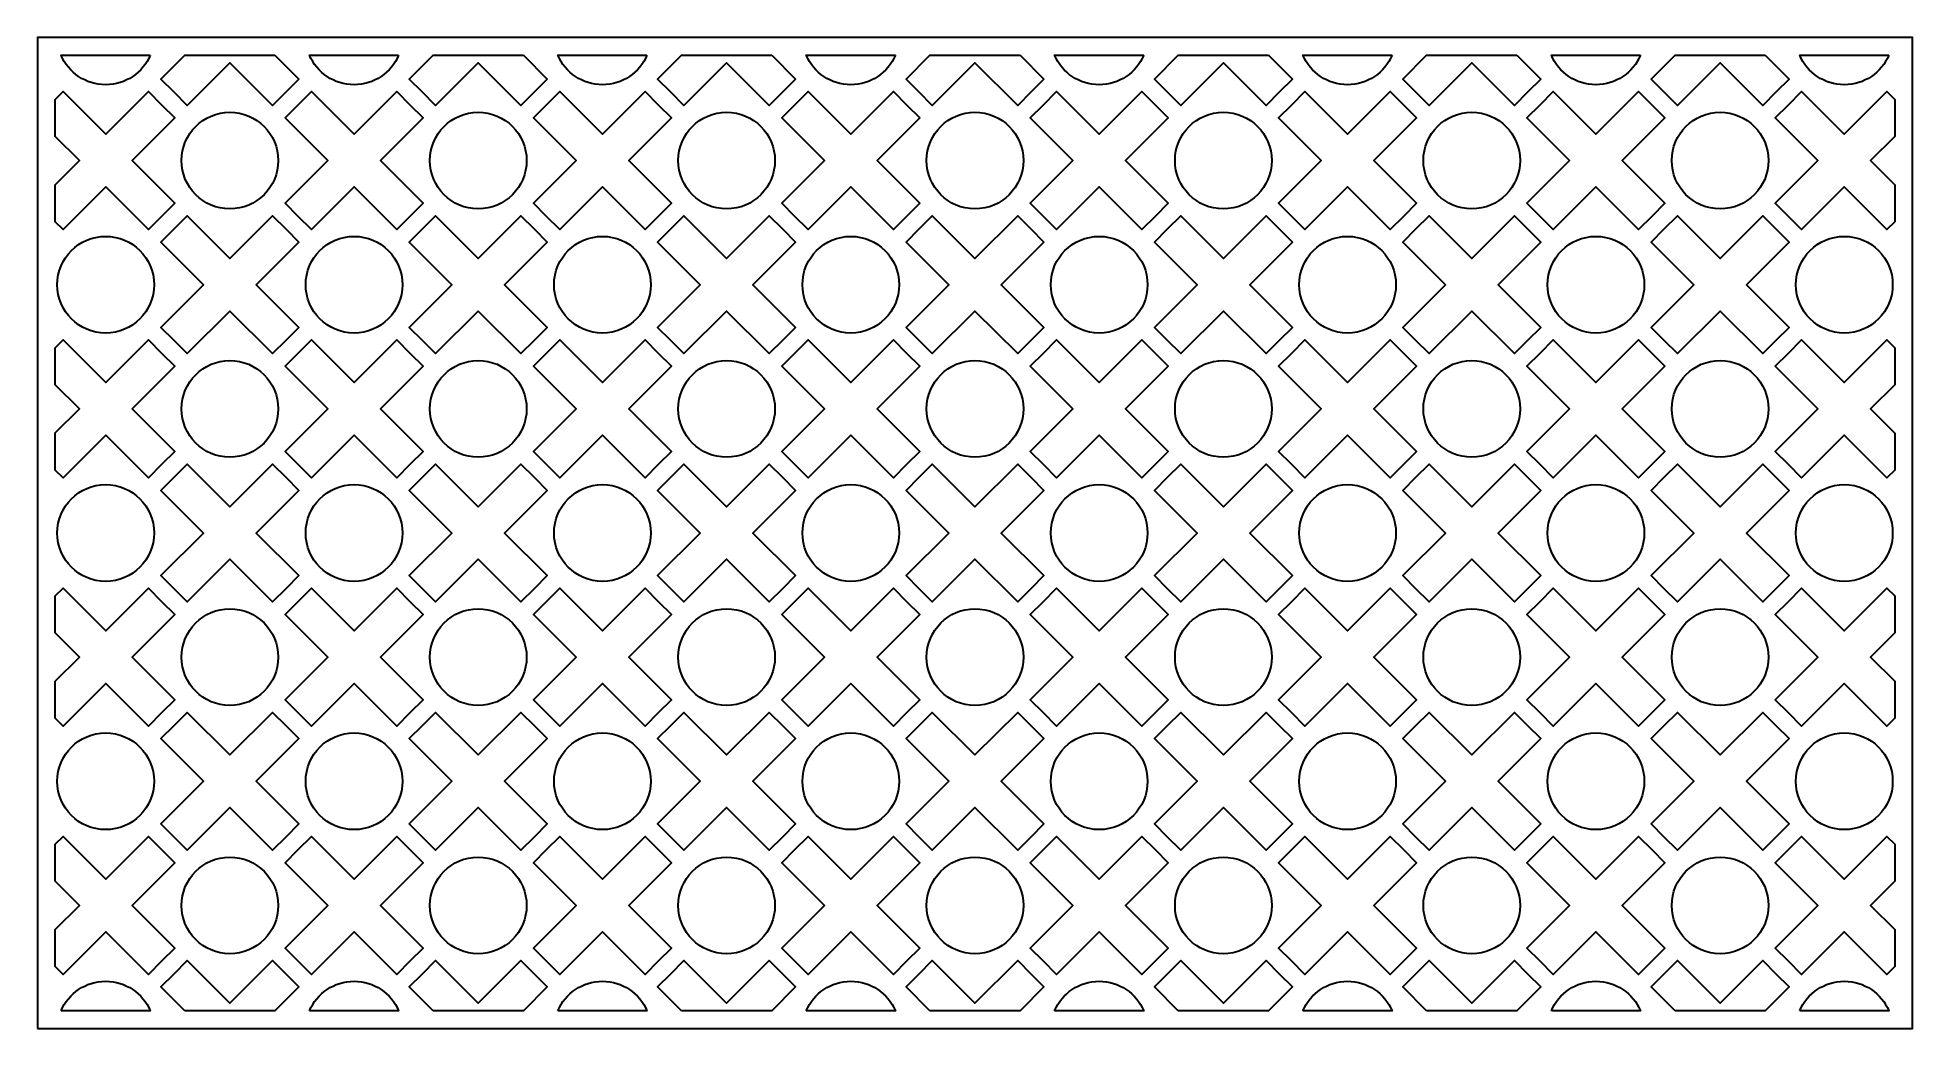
# Model space of a CAD drawing. Header units: centimetres. Extents: x 13 to 24.1, y -9 to -3.1.
import ezdxf

# ---------------------------------------------------------------- set-up
doc = ezdxf.new("R2010")
doc.units = ezdxf.units.CM
doc.header["$MEASUREMENT"] = 0
doc.layers.add('layer 1', color=7, linetype='Continuous')

msp = doc.modelspace()

# ---------------------------------------------------------------- linework, layer by layer
at = {"layer": 'layer 1', "color": 250, "lineweight": 30}
for points, knots in [([(13.01229, -9.00021), (13.01229, -9.00021), (13.01229, -8.89535), (13.01229, -8.89535), (13.01229, -8.89535), (13.01229, -8.89535), (13.01229, -3.23994), (13.01229, -3.23994), (13.01229, -3.23994), (13.01229, -3.23994), (13.01229, -3.13509), (13.01229, -3.13509), (13.01229, -3.13509), (13.01229, -3.13509), (13.11715, -3.13509), (13.11715, -3.13509), (13.11715, -3.13509), (13.11715, -3.13509), (24.00074, -3.13509), (24.00074, -3.13509), (24.00074, -3.13509), (24.00074, -3.13509), (24.1056, -3.13509), (24.1056, -3.13509), (24.1056, -3.13509), (24.1056, -3.13509), (24.1056, -3.23994), (24.1056, -3.23994), (24.1056, -3.23994), (24.1056, -3.23994), (24.1056, -8.89535), (24.1056, -8.89535), (24.1056, -8.89535), (24.1056, -8.89535), (24.1056, -9.00021), (24.1056, -9.00021), (24.1056, -9.00021), (24.1056, -9.00021), (24.00074, -9.00021), (24.00074, -9.00021), (24.00074, -9.00021), (24.00074, -9.00021), (13.11715, -9.00021), (13.11715, -9.00021), (13.11715, -9.00021), (13.11715, -9.00021), (13.01229, -9.00021), (13.01229, -9.00021)], [0, 0, 0, 0, 0.07692308, 0.07692308, 0.07692308, 0.07692308, 0.15384615, 0.15384615, 0.15384615, 0.15384615, 0.23076923, 0.23076923, 0.23076923, 0.23076923, 0.30769231, 0.30769231, 0.30769231, 0.30769231, 0.38461538, 0.38461538, 0.38461538, 0.38461538, 0.46153846, 0.46153846, 0.46153846, 0.46153846, 0.53846154, 0.53846154, 0.53846154, 0.53846154, 0.61538462, 0.61538462, 0.61538462, 0.61538462, 0.69230769, 0.69230769, 0.69230769, 0.69230769, 0.76923077, 0.76923077, 0.76923077, 0.76923077, 0.84615385, 0.84615385, 0.84615385, 0.84615385, 1, 1, 1, 1]), ([(13.67931, -3.23994), (13.67931, -3.23994), (13.15208, -3.23994), (13.15208, -3.23994), (13.15208, -3.23994), (13.19551, -3.34264), (13.29724, -3.41475), (13.41573, -3.41475), (13.41573, -3.41475), (13.5342, -3.41475), (13.63588, -3.34264), (13.67931, -3.23994)], [0, 0, 0, 0, 0.25, 0.25, 0.25, 0.25, 0.5, 0.5, 0.5, 0.5, 1, 1, 1, 1]), ([(14.41741, -3.23994), (14.41741, -3.23994), (13.88354, -3.23994), (13.88354, -3.23994), (13.88354, -3.23994), (13.88354, -3.23994), (13.74233, -3.38115), (13.74233, -3.38115), (13.74233, -3.38115), (13.74233, -3.38115), (13.82017, -3.45897), (13.82017, -3.45897), (13.82017, -3.45897), (13.82017, -3.45897), (13.898, -3.53679), (13.898, -3.53679), (13.898, -3.53679), (13.898, -3.53679), (14.15048, -3.28433), (14.15048, -3.28433), (14.15048, -3.28433), (14.15048, -3.28433), (14.40294, -3.53679), (14.40294, -3.53679), (14.40294, -3.53679), (14.40294, -3.53679), (14.48078, -3.45897), (14.48078, -3.45897), (14.48078, -3.45897), (14.48078, -3.45897), (14.55861, -3.38115), (14.55861, -3.38115), (14.55861, -3.38115), (14.55861, -3.38115), (14.41741, -3.23994), (14.41741, -3.23994)], [0, 0, 0, 0, 0.1, 0.1, 0.1, 0.1, 0.2, 0.2, 0.2, 0.2, 0.3, 0.3, 0.3, 0.3, 0.4, 0.4, 0.4, 0.4, 0.5, 0.5, 0.5, 0.5, 0.6, 0.6, 0.6, 0.6, 0.7, 0.7, 0.7, 0.7, 0.8, 0.8, 0.8, 0.8, 1, 1, 1, 1]), ([(15.1488, -3.23994), (15.1488, -3.23994), (14.62156, -3.23994), (14.62156, -3.23994), (14.62156, -3.23994), (14.66499, -3.34264), (14.76671, -3.41475), (14.8852, -3.41475), (14.8852, -3.41475), (15.00369, -3.41475), (15.10537, -3.34264), (15.1488, -3.23994)], [0, 0, 0, 0, 0.25, 0.25, 0.25, 0.25, 0.5, 0.5, 0.5, 0.5, 1, 1, 1, 1]), ([(15.88689, -3.23994), (15.88689, -3.23994), (15.35303, -3.23994), (15.35303, -3.23994), (15.35303, -3.23994), (15.35303, -3.23994), (15.21184, -3.38115), (15.21184, -3.38115), (15.21184, -3.38115), (15.21184, -3.38115), (15.28965, -3.45897), (15.28965, -3.45897), (15.28965, -3.45897), (15.28965, -3.45897), (15.36749, -3.53679), (15.36749, -3.53679), (15.36749, -3.53679), (15.36749, -3.53679), (15.61996, -3.28433), (15.61996, -3.28433), (15.61996, -3.28433), (15.61996, -3.28433), (15.87243, -3.53679), (15.87243, -3.53679), (15.87243, -3.53679), (15.87243, -3.53679), (15.95027, -3.45897), (15.95027, -3.45897), (15.95027, -3.45897), (15.95027, -3.45897), (16.02809, -3.38115), (16.02809, -3.38115), (16.02809, -3.38115), (16.02809, -3.38115), (15.88689, -3.23994), (15.88689, -3.23994)], [0, 0, 0, 0, 0.1, 0.1, 0.1, 0.1, 0.2, 0.2, 0.2, 0.2, 0.3, 0.3, 0.3, 0.3, 0.4, 0.4, 0.4, 0.4, 0.5, 0.5, 0.5, 0.5, 0.6, 0.6, 0.6, 0.6, 0.7, 0.7, 0.7, 0.7, 0.8, 0.8, 0.8, 0.8, 1, 1, 1, 1]), ([(16.61829, -3.23994), (16.61829, -3.23994), (16.09106, -3.23994), (16.09106, -3.23994), (16.09106, -3.23994), (16.13449, -3.34264), (16.23621, -3.41475), (16.3547, -3.41475), (16.3547, -3.41475), (16.47317, -3.41475), (16.57486, -3.34264), (16.61829, -3.23994)], [0, 0, 0, 0, 0.25, 0.25, 0.25, 0.25, 0.5, 0.5, 0.5, 0.5, 1, 1, 1, 1]), ([(17.35637, -3.23994), (17.35637, -3.23994), (16.82252, -3.23994), (16.82252, -3.23994), (16.82252, -3.23994), (16.82252, -3.23994), (16.68132, -3.38115), (16.68132, -3.38115), (16.68132, -3.38115), (16.68132, -3.38115), (16.75915, -3.45897), (16.75915, -3.45897), (16.75915, -3.45897), (16.75915, -3.45897), (16.83698, -3.53679), (16.83698, -3.53679), (16.83698, -3.53679), (16.83698, -3.53679), (17.08946, -3.28433), (17.08946, -3.28433), (17.08946, -3.28433), (17.08946, -3.28433), (17.34192, -3.53679), (17.34192, -3.53679), (17.34192, -3.53679), (17.34192, -3.53679), (17.41974, -3.45897), (17.41974, -3.45897), (17.41974, -3.45897), (17.41974, -3.45897), (17.49757, -3.38115), (17.49757, -3.38115), (17.49757, -3.38115), (17.49757, -3.38115), (17.35637, -3.23994), (17.35637, -3.23994)], [0, 0, 0, 0, 0.1, 0.1, 0.1, 0.1, 0.2, 0.2, 0.2, 0.2, 0.3, 0.3, 0.3, 0.3, 0.4, 0.4, 0.4, 0.4, 0.5, 0.5, 0.5, 0.5, 0.6, 0.6, 0.6, 0.6, 0.7, 0.7, 0.7, 0.7, 0.8, 0.8, 0.8, 0.8, 1, 1, 1, 1]), ([(18.08777, -3.23994), (18.08777, -3.23994), (17.56055, -3.23994), (17.56055, -3.23994), (17.56055, -3.23994), (17.60399, -3.34264), (17.70571, -3.41475), (17.82418, -3.41475), (17.82418, -3.41475), (17.94267, -3.41475), (18.04434, -3.34264), (18.08777, -3.23994)], [0, 0, 0, 0, 0.25, 0.25, 0.25, 0.25, 0.5, 0.5, 0.5, 0.5, 1, 1, 1, 1]), ([(18.82586, -3.23994), (18.82586, -3.23994), (18.292, -3.23994), (18.292, -3.23994), (18.292, -3.23994), (18.292, -3.23994), (18.15081, -3.38115), (18.15081, -3.38115), (18.15081, -3.38115), (18.15081, -3.38115), (18.22863, -3.45897), (18.22863, -3.45897), (18.22863, -3.45897), (18.22863, -3.45897), (18.30647, -3.53679), (18.30647, -3.53679), (18.30647, -3.53679), (18.30647, -3.53679), (18.55894, -3.28433), (18.55894, -3.28433), (18.55894, -3.28433), (18.55894, -3.28433), (18.8114, -3.53679), (18.8114, -3.53679), (18.8114, -3.53679), (18.8114, -3.53679), (18.88924, -3.45897), (18.88924, -3.45897), (18.88924, -3.45897), (18.88924, -3.45897), (18.96706, -3.38115), (18.96706, -3.38115), (18.96706, -3.38115), (18.96706, -3.38115), (18.82586, -3.23994), (18.82586, -3.23994)], [0, 0, 0, 0, 0.1, 0.1, 0.1, 0.1, 0.2, 0.2, 0.2, 0.2, 0.3, 0.3, 0.3, 0.3, 0.4, 0.4, 0.4, 0.4, 0.5, 0.5, 0.5, 0.5, 0.6, 0.6, 0.6, 0.6, 0.7, 0.7, 0.7, 0.7, 0.8, 0.8, 0.8, 0.8, 1, 1, 1, 1]), ([(19.55726, -3.23994), (19.55726, -3.23994), (19.03004, -3.23994), (19.03004, -3.23994), (19.03004, -3.23994), (19.07348, -3.34264), (19.1752, -3.41475), (19.29368, -3.41475), (19.29368, -3.41475), (19.41215, -3.41475), (19.51384, -3.34264), (19.55726, -3.23994)], [0, 0, 0, 0, 0.25, 0.25, 0.25, 0.25, 0.5, 0.5, 0.5, 0.5, 1, 1, 1, 1]), ([(20.29535, -3.23994), (20.29535, -3.23994), (19.7615, -3.23994), (19.7615, -3.23994), (19.7615, -3.23994), (19.7615, -3.23994), (19.62031, -3.38115), (19.62031, -3.38115), (19.62031, -3.38115), (19.62031, -3.38115), (19.69812, -3.45897), (19.69812, -3.45897), (19.69812, -3.45897), (19.69812, -3.45897), (19.77594, -3.53679), (19.77594, -3.53679), (19.77594, -3.53679), (19.77594, -3.53679), (20.02844, -3.28433), (20.02844, -3.28433), (20.02844, -3.28433), (20.02844, -3.28433), (20.28091, -3.53679), (20.28091, -3.53679), (20.28091, -3.53679), (20.28091, -3.53679), (20.35873, -3.45897), (20.35873, -3.45897), (20.35873, -3.45897), (20.35873, -3.45897), (20.43655, -3.38115), (20.43655, -3.38115), (20.43655, -3.38115), (20.43655, -3.38115), (20.29535, -3.23994), (20.29535, -3.23994)], [0, 0, 0, 0, 0.1, 0.1, 0.1, 0.1, 0.2, 0.2, 0.2, 0.2, 0.3, 0.3, 0.3, 0.3, 0.4, 0.4, 0.4, 0.4, 0.5, 0.5, 0.5, 0.5, 0.6, 0.6, 0.6, 0.6, 0.7, 0.7, 0.7, 0.7, 0.8, 0.8, 0.8, 0.8, 1, 1, 1, 1]), ([(21.02674, -3.23994), (21.02674, -3.23994), (20.49952, -3.23994), (20.49952, -3.23994), (20.49952, -3.23994), (20.54296, -3.34264), (20.64469, -3.41475), (20.76317, -3.41475), (20.76317, -3.41475), (20.88163, -3.41475), (20.98331, -3.34264), (21.02674, -3.23994)], [0, 0, 0, 0, 0.25, 0.25, 0.25, 0.25, 0.5, 0.5, 0.5, 0.5, 1, 1, 1, 1]), ([(21.76484, -3.23994), (21.76484, -3.23994), (21.23099, -3.23994), (21.23099, -3.23994), (21.23099, -3.23994), (21.23099, -3.23994), (21.08979, -3.38115), (21.08979, -3.38115), (21.08979, -3.38115), (21.08979, -3.38115), (21.16762, -3.45897), (21.16762, -3.45897), (21.16762, -3.45897), (21.16762, -3.45897), (21.24544, -3.53679), (21.24544, -3.53679), (21.24544, -3.53679), (21.24544, -3.53679), (21.49792, -3.28433), (21.49792, -3.28433), (21.49792, -3.28433), (21.49792, -3.28433), (21.7504, -3.53679), (21.7504, -3.53679), (21.7504, -3.53679), (21.7504, -3.53679), (21.82821, -3.45897), (21.82821, -3.45897), (21.82821, -3.45897), (21.82821, -3.45897), (21.90603, -3.38115), (21.90603, -3.38115), (21.90603, -3.38115), (21.90603, -3.38115), (21.76484, -3.23994), (21.76484, -3.23994)], [0, 0, 0, 0, 0.1, 0.1, 0.1, 0.1, 0.2, 0.2, 0.2, 0.2, 0.3, 0.3, 0.3, 0.3, 0.4, 0.4, 0.4, 0.4, 0.5, 0.5, 0.5, 0.5, 0.6, 0.6, 0.6, 0.6, 0.7, 0.7, 0.7, 0.7, 0.8, 0.8, 0.8, 0.8, 1, 1, 1, 1]), ([(22.49624, -3.23994), (22.49624, -3.23994), (21.96901, -3.23994), (21.96901, -3.23994), (21.96901, -3.23994), (22.01245, -3.34264), (22.11417, -3.41475), (22.23266, -3.41475), (22.23266, -3.41475), (22.35113, -3.41475), (22.45281, -3.34264), (22.49624, -3.23994)], [0, 0, 0, 0, 0.25, 0.25, 0.25, 0.25, 0.5, 0.5, 0.5, 0.5, 1, 1, 1, 1]), ([(23.23434, -3.23994), (23.23434, -3.23994), (22.70048, -3.23994), (22.70048, -3.23994), (22.70048, -3.23994), (22.70048, -3.23994), (22.55927, -3.38115), (22.55927, -3.38115), (22.55927, -3.38115), (22.55927, -3.38115), (22.63712, -3.45897), (22.63712, -3.45897), (22.63712, -3.45897), (22.63712, -3.45897), (22.71492, -3.53679), (22.71492, -3.53679), (22.71492, -3.53679), (22.71492, -3.53679), (22.96741, -3.28433), (22.96741, -3.28433), (22.96741, -3.28433), (22.96741, -3.28433), (23.21988, -3.53679), (23.21988, -3.53679), (23.21988, -3.53679), (23.21988, -3.53679), (23.2977, -3.45897), (23.2977, -3.45897), (23.2977, -3.45897), (23.2977, -3.45897), (23.37554, -3.38115), (23.37554, -3.38115), (23.37554, -3.38115), (23.37554, -3.38115), (23.23434, -3.23994), (23.23434, -3.23994)], [0, 0, 0, 0, 0.1, 0.1, 0.1, 0.1, 0.2, 0.2, 0.2, 0.2, 0.3, 0.3, 0.3, 0.3, 0.4, 0.4, 0.4, 0.4, 0.5, 0.5, 0.5, 0.5, 0.6, 0.6, 0.6, 0.6, 0.7, 0.7, 0.7, 0.7, 0.8, 0.8, 0.8, 0.8, 1, 1, 1, 1]), ([(23.96574, -3.23994), (23.96574, -3.23994), (23.43849, -3.23994), (23.43849, -3.23994), (23.43849, -3.23994), (23.48191, -3.34264), (23.58366, -3.41475), (23.70215, -3.41475), (23.70215, -3.41475), (23.82063, -3.41475), (23.92231, -3.34264), (23.96574, -3.23994)], [0, 0, 0, 0, 0.25, 0.25, 0.25, 0.25, 0.5, 0.5, 0.5, 0.5, 1, 1, 1, 1]), ([(13.11715, -3.50141), (13.11715, -3.50141), (13.11715, -3.72048), (13.11715, -3.72048), (13.11715, -3.72048), (13.11715, -3.72048), (13.26008, -3.86341), (13.26008, -3.86341), (13.26008, -3.86341), (13.26008, -3.86341), (13.11715, -4.00636), (13.11715, -4.00636), (13.11715, -4.00636), (13.11715, -4.00636), (13.11715, -4.22542), (13.11715, -4.22542), (13.11715, -4.22542), (13.11715, -4.22542), (13.16327, -4.27153), (13.16327, -4.27153), (13.16327, -4.27153), (13.16327, -4.27153), (13.41573, -4.01907), (13.41573, -4.01907), (13.41573, -4.01907), (13.41573, -4.01907), (13.66821, -4.27153), (13.66821, -4.27153), (13.66821, -4.27153), (13.66821, -4.27153), (13.74604, -4.19371), (13.74604, -4.19371), (13.74604, -4.19371), (13.74604, -4.19371), (13.82386, -4.11589), (13.82386, -4.11589), (13.82386, -4.11589), (13.82386, -4.11589), (13.5714, -3.86341), (13.5714, -3.86341), (13.5714, -3.86341), (13.5714, -3.86341), (13.82386, -3.61095), (13.82386, -3.61095), (13.82386, -3.61095), (13.82386, -3.61095), (13.74604, -3.53312), (13.74604, -3.53312), (13.74604, -3.53312), (13.74604, -3.53312), (13.66821, -3.4553), (13.66821, -3.4553), (13.66821, -3.4553), (13.66821, -3.4553), (13.41573, -3.70775), (13.41573, -3.70775), (13.41573, -3.70775), (13.41573, -3.70775), (13.16327, -3.4553), (13.16327, -3.4553), (13.16327, -3.4553), (13.16327, -3.4553), (13.11715, -3.50141), (13.11715, -3.50141)], [0, 0, 0, 0, 0.05882353, 0.05882353, 0.05882353, 0.05882353, 0.11764706, 0.11764706, 0.11764706, 0.11764706, 0.17647059, 0.17647059, 0.17647059, 0.17647059, 0.23529412, 0.23529412, 0.23529412, 0.23529412, 0.29411765, 0.29411765, 0.29411765, 0.29411765, 0.35294118, 0.35294118, 0.35294118, 0.35294118, 0.41176471, 0.41176471, 0.41176471, 0.41176471, 0.47058824, 0.47058824, 0.47058824, 0.47058824, 0.52941176, 0.52941176, 0.52941176, 0.52941176, 0.58823529, 0.58823529, 0.58823529, 0.58823529, 0.64705882, 0.64705882, 0.64705882, 0.64705882, 0.70588235, 0.70588235, 0.70588235, 0.70588235, 0.76470588, 0.76470588, 0.76470588, 0.76470588, 0.82352941, 0.82352941, 0.82352941, 0.82352941, 0.88235294, 0.88235294, 0.88235294, 0.88235294, 1, 1, 1, 1]), ([(14.55492, -4.19371), (14.55492, -4.19371), (14.63275, -4.27153), (14.63275, -4.27153), (14.63275, -4.27153), (14.63275, -4.27153), (14.8852, -4.01907), (14.8852, -4.01907), (14.8852, -4.01907), (14.8852, -4.01907), (15.13769, -4.27153), (15.13769, -4.27153), (15.13769, -4.27153), (15.13769, -4.27153), (15.21552, -4.19371), (15.21552, -4.19371), (15.21552, -4.19371), (15.21552, -4.19371), (15.29334, -4.11589), (15.29334, -4.11589), (15.29334, -4.11589), (15.29334, -4.11589), (15.04089, -3.86341), (15.04089, -3.86341), (15.04089, -3.86341), (15.04089, -3.86341), (15.29334, -3.61095), (15.29334, -3.61095), (15.29334, -3.61095), (15.29334, -3.61095), (15.21552, -3.53312), (15.21552, -3.53312), (15.21552, -3.53312), (15.21552, -3.53312), (15.13769, -3.4553), (15.13769, -3.4553), (15.13769, -3.4553), (15.13769, -3.4553), (14.8852, -3.70775), (14.8852, -3.70775), (14.8852, -3.70775), (14.8852, -3.70775), (14.63275, -3.4553), (14.63275, -3.4553), (14.63275, -3.4553), (14.63275, -3.4553), (14.55492, -3.53312), (14.55492, -3.53312), (14.55492, -3.53312), (14.55492, -3.53312), (14.47709, -3.61095), (14.47709, -3.61095), (14.47709, -3.61095), (14.47709, -3.61095), (14.72956, -3.86341), (14.72956, -3.86341), (14.72956, -3.86341), (14.72956, -3.86341), (14.47709, -4.11589), (14.47709, -4.11589), (14.47709, -4.11589), (14.47709, -4.11589), (14.55492, -4.19371), (14.55492, -4.19371)], [0, 0, 0, 0, 0.05882353, 0.05882353, 0.05882353, 0.05882353, 0.11764706, 0.11764706, 0.11764706, 0.11764706, 0.17647059, 0.17647059, 0.17647059, 0.17647059, 0.23529412, 0.23529412, 0.23529412, 0.23529412, 0.29411765, 0.29411765, 0.29411765, 0.29411765, 0.35294118, 0.35294118, 0.35294118, 0.35294118, 0.41176471, 0.41176471, 0.41176471, 0.41176471, 0.47058824, 0.47058824, 0.47058824, 0.47058824, 0.52941176, 0.52941176, 0.52941176, 0.52941176, 0.58823529, 0.58823529, 0.58823529, 0.58823529, 0.64705882, 0.64705882, 0.64705882, 0.64705882, 0.70588235, 0.70588235, 0.70588235, 0.70588235, 0.76470588, 0.76470588, 0.76470588, 0.76470588, 0.82352941, 0.82352941, 0.82352941, 0.82352941, 0.88235294, 0.88235294, 0.88235294, 0.88235294, 1, 1, 1, 1]), ([(16.68499, -4.19371), (16.68499, -4.19371), (16.76283, -4.11589), (16.76283, -4.11589), (16.76283, -4.11589), (16.76283, -4.11589), (16.51037, -3.86341), (16.51037, -3.86341), (16.51037, -3.86341), (16.51037, -3.86341), (16.76283, -3.61095), (16.76283, -3.61095), (16.76283, -3.61095), (16.76283, -3.61095), (16.68499, -3.53312), (16.68499, -3.53312), (16.68499, -3.53312), (16.68499, -3.53312), (16.60717, -3.4553), (16.60717, -3.4553), (16.60717, -3.4553), (16.60717, -3.4553), (16.3547, -3.70775), (16.3547, -3.70775), (16.3547, -3.70775), (16.3547, -3.70775), (16.10225, -3.4553), (16.10225, -3.4553), (16.10225, -3.4553), (16.10225, -3.4553), (16.0244, -3.53312), (16.0244, -3.53312), (16.0244, -3.53312), (16.0244, -3.53312), (15.94656, -3.61095), (15.94656, -3.61095), (15.94656, -3.61095), (15.94656, -3.61095), (16.19903, -3.86341), (16.19903, -3.86341), (16.19903, -3.86341), (16.19903, -3.86341), (15.94656, -4.11589), (15.94656, -4.11589), (15.94656, -4.11589), (15.94656, -4.11589), (16.0244, -4.19371), (16.0244, -4.19371), (16.0244, -4.19371), (16.0244, -4.19371), (16.10225, -4.27153), (16.10225, -4.27153), (16.10225, -4.27153), (16.10225, -4.27153), (16.3547, -4.01907), (16.3547, -4.01907), (16.3547, -4.01907), (16.3547, -4.01907), (16.60717, -4.27153), (16.60717, -4.27153), (16.60717, -4.27153), (16.60717, -4.27153), (16.68499, -4.19371), (16.68499, -4.19371)], [0, 0, 0, 0, 0.05882353, 0.05882353, 0.05882353, 0.05882353, 0.11764706, 0.11764706, 0.11764706, 0.11764706, 0.17647059, 0.17647059, 0.17647059, 0.17647059, 0.23529412, 0.23529412, 0.23529412, 0.23529412, 0.29411765, 0.29411765, 0.29411765, 0.29411765, 0.35294118, 0.35294118, 0.35294118, 0.35294118, 0.41176471, 0.41176471, 0.41176471, 0.41176471, 0.47058824, 0.47058824, 0.47058824, 0.47058824, 0.52941176, 0.52941176, 0.52941176, 0.52941176, 0.58823529, 0.58823529, 0.58823529, 0.58823529, 0.64705882, 0.64705882, 0.64705882, 0.64705882, 0.70588235, 0.70588235, 0.70588235, 0.70588235, 0.76470588, 0.76470588, 0.76470588, 0.76470588, 0.82352941, 0.82352941, 0.82352941, 0.82352941, 0.88235294, 0.88235294, 0.88235294, 0.88235294, 1, 1, 1, 1]), ([(17.49389, -4.19371), (17.49389, -4.19371), (17.57173, -4.27153), (17.57173, -4.27153), (17.57173, -4.27153), (17.57173, -4.27153), (17.82418, -4.01907), (17.82418, -4.01907), (17.82418, -4.01907), (17.82418, -4.01907), (18.07667, -4.27153), (18.07667, -4.27153), (18.07667, -4.27153), (18.07667, -4.27153), (18.1545, -4.19371), (18.1545, -4.19371), (18.1545, -4.19371), (18.1545, -4.19371), (18.23231, -4.11589), (18.23231, -4.11589), (18.23231, -4.11589), (18.23231, -4.11589), (17.97985, -3.86341), (17.97985, -3.86341), (17.97985, -3.86341), (17.97985, -3.86341), (18.23231, -3.61095), (18.23231, -3.61095), (18.23231, -3.61095), (18.23231, -3.61095), (18.1545, -3.53312), (18.1545, -3.53312), (18.1545, -3.53312), (18.1545, -3.53312), (18.07667, -3.4553), (18.07667, -3.4553), (18.07667, -3.4553), (18.07667, -3.4553), (17.82418, -3.70775), (17.82418, -3.70775), (17.82418, -3.70775), (17.82418, -3.70775), (17.57173, -3.4553), (17.57173, -3.4553), (17.57173, -3.4553), (17.57173, -3.4553), (17.49389, -3.53312), (17.49389, -3.53312), (17.49389, -3.53312), (17.49389, -3.53312), (17.41607, -3.61095), (17.41607, -3.61095), (17.41607, -3.61095), (17.41607, -3.61095), (17.66852, -3.86341), (17.66852, -3.86341), (17.66852, -3.86341), (17.66852, -3.86341), (17.41607, -4.11589), (17.41607, -4.11589), (17.41607, -4.11589), (17.41607, -4.11589), (17.49389, -4.19371), (17.49389, -4.19371)], [0, 0, 0, 0, 0.05882353, 0.05882353, 0.05882353, 0.05882353, 0.11764706, 0.11764706, 0.11764706, 0.11764706, 0.17647059, 0.17647059, 0.17647059, 0.17647059, 0.23529412, 0.23529412, 0.23529412, 0.23529412, 0.29411765, 0.29411765, 0.29411765, 0.29411765, 0.35294118, 0.35294118, 0.35294118, 0.35294118, 0.41176471, 0.41176471, 0.41176471, 0.41176471, 0.47058824, 0.47058824, 0.47058824, 0.47058824, 0.52941176, 0.52941176, 0.52941176, 0.52941176, 0.58823529, 0.58823529, 0.58823529, 0.58823529, 0.64705882, 0.64705882, 0.64705882, 0.64705882, 0.70588235, 0.70588235, 0.70588235, 0.70588235, 0.76470588, 0.76470588, 0.76470588, 0.76470588, 0.82352941, 0.82352941, 0.82352941, 0.82352941, 0.88235294, 0.88235294, 0.88235294, 0.88235294, 1, 1, 1, 1]), ([(19.62399, -4.19371), (19.62399, -4.19371), (19.70182, -4.11589), (19.70182, -4.11589), (19.70182, -4.11589), (19.70182, -4.11589), (19.44934, -3.86341), (19.44934, -3.86341), (19.44934, -3.86341), (19.44934, -3.86341), (19.70182, -3.61095), (19.70182, -3.61095), (19.70182, -3.61095), (19.70182, -3.61095), (19.62399, -3.53312), (19.62399, -3.53312), (19.62399, -3.53312), (19.62399, -3.53312), (19.54616, -3.4553), (19.54616, -3.4553), (19.54616, -3.4553), (19.54616, -3.4553), (19.29368, -3.70775), (19.29368, -3.70775), (19.29368, -3.70775), (19.29368, -3.70775), (19.04121, -3.4553), (19.04121, -3.4553), (19.04121, -3.4553), (19.04121, -3.4553), (18.96339, -3.53312), (18.96339, -3.53312), (18.96339, -3.53312), (18.96339, -3.53312), (18.88555, -3.61095), (18.88555, -3.61095), (18.88555, -3.61095), (18.88555, -3.61095), (19.13804, -3.86341), (19.13804, -3.86341), (19.13804, -3.86341), (19.13804, -3.86341), (18.88555, -4.11589), (18.88555, -4.11589), (18.88555, -4.11589), (18.88555, -4.11589), (18.96339, -4.19371), (18.96339, -4.19371), (18.96339, -4.19371), (18.96339, -4.19371), (19.04121, -4.27153), (19.04121, -4.27153), (19.04121, -4.27153), (19.04121, -4.27153), (19.29368, -4.01907), (19.29368, -4.01907), (19.29368, -4.01907), (19.29368, -4.01907), (19.54616, -4.27153), (19.54616, -4.27153), (19.54616, -4.27153), (19.54616, -4.27153), (19.62399, -4.19371), (19.62399, -4.19371)], [0, 0, 0, 0, 0.05882353, 0.05882353, 0.05882353, 0.05882353, 0.11764706, 0.11764706, 0.11764706, 0.11764706, 0.17647059, 0.17647059, 0.17647059, 0.17647059, 0.23529412, 0.23529412, 0.23529412, 0.23529412, 0.29411765, 0.29411765, 0.29411765, 0.29411765, 0.35294118, 0.35294118, 0.35294118, 0.35294118, 0.41176471, 0.41176471, 0.41176471, 0.41176471, 0.47058824, 0.47058824, 0.47058824, 0.47058824, 0.52941176, 0.52941176, 0.52941176, 0.52941176, 0.58823529, 0.58823529, 0.58823529, 0.58823529, 0.64705882, 0.64705882, 0.64705882, 0.64705882, 0.70588235, 0.70588235, 0.70588235, 0.70588235, 0.76470588, 0.76470588, 0.76470588, 0.76470588, 0.82352941, 0.82352941, 0.82352941, 0.82352941, 0.88235294, 0.88235294, 0.88235294, 0.88235294, 1, 1, 1, 1]), ([(20.43286, -4.19371), (20.43286, -4.19371), (20.51069, -4.27153), (20.51069, -4.27153), (20.51069, -4.27153), (20.51069, -4.27153), (20.76317, -4.01907), (20.76317, -4.01907), (20.76317, -4.01907), (20.76317, -4.01907), (21.01565, -4.27153), (21.01565, -4.27153), (21.01565, -4.27153), (21.01565, -4.27153), (21.09347, -4.19371), (21.09347, -4.19371), (21.09347, -4.19371), (21.09347, -4.19371), (21.17131, -4.11589), (21.17131, -4.11589), (21.17131, -4.11589), (21.17131, -4.11589), (20.91883, -3.86341), (20.91883, -3.86341), (20.91883, -3.86341), (20.91883, -3.86341), (21.17131, -3.61095), (21.17131, -3.61095), (21.17131, -3.61095), (21.17131, -3.61095), (21.09347, -3.53312), (21.09347, -3.53312), (21.09347, -3.53312), (21.09347, -3.53312), (21.01565, -3.4553), (21.01565, -3.4553), (21.01565, -3.4553), (21.01565, -3.4553), (20.76317, -3.70775), (20.76317, -3.70775), (20.76317, -3.70775), (20.76317, -3.70775), (20.51069, -3.4553), (20.51069, -3.4553), (20.51069, -3.4553), (20.51069, -3.4553), (20.43286, -3.53312), (20.43286, -3.53312), (20.43286, -3.53312), (20.43286, -3.53312), (20.35504, -3.61095), (20.35504, -3.61095), (20.35504, -3.61095), (20.35504, -3.61095), (20.60752, -3.86341), (20.60752, -3.86341), (20.60752, -3.86341), (20.60752, -3.86341), (20.35504, -4.11589), (20.35504, -4.11589), (20.35504, -4.11589), (20.35504, -4.11589), (20.43286, -4.19371), (20.43286, -4.19371)], [0, 0, 0, 0, 0.05882353, 0.05882353, 0.05882353, 0.05882353, 0.11764706, 0.11764706, 0.11764706, 0.11764706, 0.17647059, 0.17647059, 0.17647059, 0.17647059, 0.23529412, 0.23529412, 0.23529412, 0.23529412, 0.29411765, 0.29411765, 0.29411765, 0.29411765, 0.35294118, 0.35294118, 0.35294118, 0.35294118, 0.41176471, 0.41176471, 0.41176471, 0.41176471, 0.47058824, 0.47058824, 0.47058824, 0.47058824, 0.52941176, 0.52941176, 0.52941176, 0.52941176, 0.58823529, 0.58823529, 0.58823529, 0.58823529, 0.64705882, 0.64705882, 0.64705882, 0.64705882, 0.70588235, 0.70588235, 0.70588235, 0.70588235, 0.76470588, 0.76470588, 0.76470588, 0.76470588, 0.82352941, 0.82352941, 0.82352941, 0.82352941, 0.88235294, 0.88235294, 0.88235294, 0.88235294, 1, 1, 1, 1]), ([(21.90237, -3.53312), (21.90237, -3.53312), (21.82454, -3.61095), (21.82454, -3.61095), (21.82454, -3.61095), (21.82454, -3.61095), (22.077, -3.86341), (22.077, -3.86341), (22.077, -3.86341), (22.077, -3.86341), (21.82454, -4.11589), (21.82454, -4.11589), (21.82454, -4.11589), (21.82454, -4.11589), (21.90237, -4.19371), (21.90237, -4.19371), (21.90237, -4.19371), (21.90237, -4.19371), (21.98019, -4.27153), (21.98019, -4.27153), (21.98019, -4.27153), (21.98019, -4.27153), (22.23266, -4.01907), (22.23266, -4.01907), (22.23266, -4.01907), (22.23266, -4.01907), (22.48513, -4.27153), (22.48513, -4.27153), (22.48513, -4.27153), (22.48513, -4.27153), (22.56296, -4.19371), (22.56296, -4.19371), (22.56296, -4.19371), (22.56296, -4.19371), (22.64079, -4.11589), (22.64079, -4.11589), (22.64079, -4.11589), (22.64079, -4.11589), (22.38833, -3.86341), (22.38833, -3.86341), (22.38833, -3.86341), (22.38833, -3.86341), (22.64079, -3.61095), (22.64079, -3.61095), (22.64079, -3.61095), (22.64079, -3.61095), (22.56296, -3.53312), (22.56296, -3.53312), (22.56296, -3.53312), (22.56296, -3.53312), (22.48513, -3.4553), (22.48513, -3.4553), (22.48513, -3.4553), (22.48513, -3.4553), (22.23266, -3.70775), (22.23266, -3.70775), (22.23266, -3.70775), (22.23266, -3.70775), (21.98019, -3.4553), (21.98019, -3.4553), (21.98019, -3.4553), (21.98019, -3.4553), (21.90237, -3.53312), (21.90237, -3.53312)], [0, 0, 0, 0, 0.05882353, 0.05882353, 0.05882353, 0.05882353, 0.11764706, 0.11764706, 0.11764706, 0.11764706, 0.17647059, 0.17647059, 0.17647059, 0.17647059, 0.23529412, 0.23529412, 0.23529412, 0.23529412, 0.29411765, 0.29411765, 0.29411765, 0.29411765, 0.35294118, 0.35294118, 0.35294118, 0.35294118, 0.41176471, 0.41176471, 0.41176471, 0.41176471, 0.47058824, 0.47058824, 0.47058824, 0.47058824, 0.52941176, 0.52941176, 0.52941176, 0.52941176, 0.58823529, 0.58823529, 0.58823529, 0.58823529, 0.64705882, 0.64705882, 0.64705882, 0.64705882, 0.70588235, 0.70588235, 0.70588235, 0.70588235, 0.76470588, 0.76470588, 0.76470588, 0.76470588, 0.82352941, 0.82352941, 0.82352941, 0.82352941, 0.88235294, 0.88235294, 0.88235294, 0.88235294, 1, 1, 1, 1]), ([(24.00074, -4.22542), (24.00074, -4.22542), (24.00074, -4.00636), (24.00074, -4.00636), (24.00074, -4.00636), (24.00074, -4.00636), (23.85782, -3.86341), (23.85782, -3.86341), (23.85782, -3.86341), (23.85782, -3.86341), (24.00074, -3.72048), (24.00074, -3.72048), (24.00074, -3.72048), (24.00074, -3.72048), (24.00074, -3.50141), (24.00074, -3.50141), (24.00074, -3.50141), (24.00074, -3.50141), (23.95462, -3.4553), (23.95462, -3.4553), (23.95462, -3.4553), (23.95462, -3.4553), (23.70215, -3.70775), (23.70215, -3.70775), (23.70215, -3.70775), (23.70215, -3.70775), (23.44968, -3.4553), (23.44968, -3.4553), (23.44968, -3.4553), (23.44968, -3.4553), (23.37184, -3.53312), (23.37184, -3.53312), (23.37184, -3.53312), (23.37184, -3.53312), (23.29401, -3.61095), (23.29401, -3.61095), (23.29401, -3.61095), (23.29401, -3.61095), (23.54648, -3.86341), (23.54648, -3.86341), (23.54648, -3.86341), (23.54648, -3.86341), (23.29401, -4.11589), (23.29401, -4.11589), (23.29401, -4.11589), (23.29401, -4.11589), (23.37184, -4.19371), (23.37184, -4.19371), (23.37184, -4.19371), (23.37184, -4.19371), (23.44968, -4.27153), (23.44968, -4.27153), (23.44968, -4.27153), (23.44968, -4.27153), (23.70215, -4.01907), (23.70215, -4.01907), (23.70215, -4.01907), (23.70215, -4.01907), (23.95462, -4.27153), (23.95462, -4.27153), (23.95462, -4.27153), (23.95462, -4.27153), (24.00074, -4.22542), (24.00074, -4.22542)], [0, 0, 0, 0, 0.05882353, 0.05882353, 0.05882353, 0.05882353, 0.11764706, 0.11764706, 0.11764706, 0.11764706, 0.17647059, 0.17647059, 0.17647059, 0.17647059, 0.23529412, 0.23529412, 0.23529412, 0.23529412, 0.29411765, 0.29411765, 0.29411765, 0.29411765, 0.35294118, 0.35294118, 0.35294118, 0.35294118, 0.41176471, 0.41176471, 0.41176471, 0.41176471, 0.47058824, 0.47058824, 0.47058824, 0.47058824, 0.52941176, 0.52941176, 0.52941176, 0.52941176, 0.58823529, 0.58823529, 0.58823529, 0.58823529, 0.64705882, 0.64705882, 0.64705882, 0.64705882, 0.70588235, 0.70588235, 0.70588235, 0.70588235, 0.76470588, 0.76470588, 0.76470588, 0.76470588, 0.82352941, 0.82352941, 0.82352941, 0.82352941, 0.88235294, 0.88235294, 0.88235294, 0.88235294, 1, 1, 1, 1]), ([(14.43657, -3.86341), (14.43657, -3.70548), (14.3084, -3.57731), (14.15048, -3.57731), (14.15048, -3.57731), (13.99254, -3.57731), (13.86436, -3.70548), (13.86436, -3.86341), (13.86436, -3.86341), (13.86436, -4.02135), (13.99254, -4.1495), (14.15048, -4.1495), (14.15048, -4.1495), (14.3084, -4.1495), (14.43657, -4.02135), (14.43657, -3.86341)], [0, 0, 0, 0, 0.2, 0.2, 0.2, 0.2, 0.4, 0.4, 0.4, 0.4, 0.6, 0.6, 0.6, 0.6, 1, 1, 1, 1]), ([(15.90605, -3.86341), (15.90605, -3.70548), (15.7779, -3.57731), (15.61996, -3.57731), (15.61996, -3.57731), (15.46202, -3.57731), (15.33385, -3.70548), (15.33385, -3.86341), (15.33385, -3.86341), (15.33385, -4.02135), (15.46202, -4.1495), (15.61996, -4.1495), (15.61996, -4.1495), (15.7779, -4.1495), (15.90605, -4.02135), (15.90605, -3.86341)], [0, 0, 0, 0, 0.2, 0.2, 0.2, 0.2, 0.4, 0.4, 0.4, 0.4, 0.6, 0.6, 0.6, 0.6, 1, 1, 1, 1]), ([(17.37555, -3.86341), (17.37555, -3.70548), (17.24738, -3.57731), (17.08946, -3.57731), (17.08946, -3.57731), (16.9315, -3.57731), (16.80334, -3.70548), (16.80334, -3.86341), (16.80334, -3.86341), (16.80334, -4.02135), (16.9315, -4.1495), (17.08946, -4.1495), (17.08946, -4.1495), (17.24738, -4.1495), (17.37555, -4.02135), (17.37555, -3.86341)], [0, 0, 0, 0, 0.2, 0.2, 0.2, 0.2, 0.4, 0.4, 0.4, 0.4, 0.6, 0.6, 0.6, 0.6, 1, 1, 1, 1]), ([(18.84504, -3.86341), (18.84504, -3.70548), (18.71686, -3.57731), (18.55894, -3.57731), (18.55894, -3.57731), (18.401, -3.57731), (18.27282, -3.70548), (18.27282, -3.86341), (18.27282, -3.86341), (18.27282, -4.02135), (18.401, -4.1495), (18.55894, -4.1495), (18.55894, -4.1495), (18.71686, -4.1495), (18.84504, -4.02135), (18.84504, -3.86341)], [0, 0, 0, 0, 0.2, 0.2, 0.2, 0.2, 0.4, 0.4, 0.4, 0.4, 0.6, 0.6, 0.6, 0.6, 1, 1, 1, 1]), ([(20.31452, -3.86341), (20.31452, -3.70548), (20.18636, -3.57731), (20.02844, -3.57731), (20.02844, -3.57731), (19.87048, -3.57731), (19.74232, -3.70548), (19.74232, -3.86341), (19.74232, -3.86341), (19.74232, -4.02135), (19.87048, -4.1495), (20.02844, -4.1495), (20.02844, -4.1495), (20.18636, -4.1495), (20.31452, -4.02135), (20.31452, -3.86341)], [0, 0, 0, 0, 0.2, 0.2, 0.2, 0.2, 0.4, 0.4, 0.4, 0.4, 0.6, 0.6, 0.6, 0.6, 1, 1, 1, 1]), ([(21.784, -3.86341), (21.784, -3.70548), (21.65584, -3.57731), (21.49792, -3.57731), (21.49792, -3.57731), (21.33997, -3.57731), (21.2118, -3.70548), (21.2118, -3.86341), (21.2118, -3.86341), (21.2118, -4.02135), (21.33997, -4.1495), (21.49792, -4.1495), (21.49792, -4.1495), (21.65584, -4.1495), (21.784, -4.02135), (21.784, -3.86341)], [0, 0, 0, 0, 0.2, 0.2, 0.2, 0.2, 0.4, 0.4, 0.4, 0.4, 0.6, 0.6, 0.6, 0.6, 1, 1, 1, 1]), ([(23.25348, -3.86341), (23.25348, -3.70548), (23.12531, -3.57731), (22.96741, -3.57731), (22.96741, -3.57731), (22.80945, -3.57731), (22.68128, -3.70548), (22.68128, -3.86341), (22.68128, -3.86341), (22.68128, -4.02135), (22.80945, -4.1495), (22.96741, -4.1495), (22.96741, -4.1495), (23.12531, -4.1495), (23.25348, -4.02135), (23.25348, -3.86341)], [0, 0, 0, 0, 0.2, 0.2, 0.2, 0.2, 0.4, 0.4, 0.4, 0.4, 0.6, 0.6, 0.6, 0.6, 1, 1, 1, 1]), ([(14.48078, -4.92846), (14.48078, -4.92846), (14.55861, -4.85063), (14.55861, -4.85063), (14.55861, -4.85063), (14.55861, -4.85063), (14.30614, -4.59816), (14.30614, -4.59816), (14.30614, -4.59816), (14.30614, -4.59816), (14.55861, -4.34569), (14.55861, -4.34569), (14.55861, -4.34569), (14.55861, -4.34569), (14.48078, -4.26785), (14.48078, -4.26785), (14.48078, -4.26785), (14.48078, -4.26785), (14.40294, -4.19003), (14.40294, -4.19003), (14.40294, -4.19003), (14.40294, -4.19003), (14.15048, -4.4425), (14.15048, -4.4425), (14.15048, -4.4425), (14.15048, -4.4425), (13.898, -4.19003), (13.898, -4.19003), (13.898, -4.19003), (13.898, -4.19003), (13.82017, -4.26785), (13.82017, -4.26785), (13.82017, -4.26785), (13.82017, -4.26785), (13.74233, -4.34569), (13.74233, -4.34569), (13.74233, -4.34569), (13.74233, -4.34569), (13.99481, -4.59816), (13.99481, -4.59816), (13.99481, -4.59816), (13.99481, -4.59816), (13.74233, -4.85063), (13.74233, -4.85063), (13.74233, -4.85063), (13.74233, -4.85063), (13.82017, -4.92846), (13.82017, -4.92846), (13.82017, -4.92846), (13.82017, -4.92846), (13.898, -5.00629), (13.898, -5.00629), (13.898, -5.00629), (13.898, -5.00629), (14.15048, -4.75383), (14.15048, -4.75383), (14.15048, -4.75383), (14.15048, -4.75383), (14.40294, -5.00629), (14.40294, -5.00629), (14.40294, -5.00629), (14.40294, -5.00629), (14.48078, -4.92846), (14.48078, -4.92846)], [0, 0, 0, 0, 0.05882353, 0.05882353, 0.05882353, 0.05882353, 0.11764706, 0.11764706, 0.11764706, 0.11764706, 0.17647059, 0.17647059, 0.17647059, 0.17647059, 0.23529412, 0.23529412, 0.23529412, 0.23529412, 0.29411765, 0.29411765, 0.29411765, 0.29411765, 0.35294118, 0.35294118, 0.35294118, 0.35294118, 0.41176471, 0.41176471, 0.41176471, 0.41176471, 0.47058824, 0.47058824, 0.47058824, 0.47058824, 0.52941176, 0.52941176, 0.52941176, 0.52941176, 0.58823529, 0.58823529, 0.58823529, 0.58823529, 0.64705882, 0.64705882, 0.64705882, 0.64705882, 0.70588235, 0.70588235, 0.70588235, 0.70588235, 0.76470588, 0.76470588, 0.76470588, 0.76470588, 0.82352941, 0.82352941, 0.82352941, 0.82352941, 0.88235294, 0.88235294, 0.88235294, 0.88235294, 1, 1, 1, 1]), ([(15.28965, -4.92846), (15.28965, -4.92846), (15.36749, -5.00629), (15.36749, -5.00629), (15.36749, -5.00629), (15.36749, -5.00629), (15.61996, -4.75383), (15.61996, -4.75383), (15.61996, -4.75383), (15.61996, -4.75383), (15.87243, -5.00629), (15.87243, -5.00629), (15.87243, -5.00629), (15.87243, -5.00629), (15.95027, -4.92846), (15.95027, -4.92846), (15.95027, -4.92846), (15.95027, -4.92846), (16.02809, -4.85063), (16.02809, -4.85063), (16.02809, -4.85063), (16.02809, -4.85063), (15.77562, -4.59816), (15.77562, -4.59816), (15.77562, -4.59816), (15.77562, -4.59816), (16.02809, -4.34569), (16.02809, -4.34569), (16.02809, -4.34569), (16.02809, -4.34569), (15.95027, -4.26785), (15.95027, -4.26785), (15.95027, -4.26785), (15.95027, -4.26785), (15.87243, -4.19003), (15.87243, -4.19003), (15.87243, -4.19003), (15.87243, -4.19003), (15.61996, -4.4425), (15.61996, -4.4425), (15.61996, -4.4425), (15.61996, -4.4425), (15.36749, -4.19003), (15.36749, -4.19003), (15.36749, -4.19003), (15.36749, -4.19003), (15.28965, -4.26785), (15.28965, -4.26785), (15.28965, -4.26785), (15.28965, -4.26785), (15.21184, -4.34569), (15.21184, -4.34569), (15.21184, -4.34569), (15.21184, -4.34569), (15.4643, -4.59816), (15.4643, -4.59816), (15.4643, -4.59816), (15.4643, -4.59816), (15.21184, -4.85063), (15.21184, -4.85063), (15.21184, -4.85063), (15.21184, -4.85063), (15.28965, -4.92846), (15.28965, -4.92846)], [0, 0, 0, 0, 0.05882353, 0.05882353, 0.05882353, 0.05882353, 0.11764706, 0.11764706, 0.11764706, 0.11764706, 0.17647059, 0.17647059, 0.17647059, 0.17647059, 0.23529412, 0.23529412, 0.23529412, 0.23529412, 0.29411765, 0.29411765, 0.29411765, 0.29411765, 0.35294118, 0.35294118, 0.35294118, 0.35294118, 0.41176471, 0.41176471, 0.41176471, 0.41176471, 0.47058824, 0.47058824, 0.47058824, 0.47058824, 0.52941176, 0.52941176, 0.52941176, 0.52941176, 0.58823529, 0.58823529, 0.58823529, 0.58823529, 0.64705882, 0.64705882, 0.64705882, 0.64705882, 0.70588235, 0.70588235, 0.70588235, 0.70588235, 0.76470588, 0.76470588, 0.76470588, 0.76470588, 0.82352941, 0.82352941, 0.82352941, 0.82352941, 0.88235294, 0.88235294, 0.88235294, 0.88235294, 1, 1, 1, 1]), ([(17.41974, -4.92846), (17.41974, -4.92846), (17.49757, -4.85063), (17.49757, -4.85063), (17.49757, -4.85063), (17.49757, -4.85063), (17.24511, -4.59816), (17.24511, -4.59816), (17.24511, -4.59816), (17.24511, -4.59816), (17.49757, -4.34569), (17.49757, -4.34569), (17.49757, -4.34569), (17.49757, -4.34569), (17.41974, -4.26785), (17.41974, -4.26785), (17.41974, -4.26785), (17.41974, -4.26785), (17.34192, -4.19003), (17.34192, -4.19003), (17.34192, -4.19003), (17.34192, -4.19003), (17.08946, -4.4425), (17.08946, -4.4425), (17.08946, -4.4425), (17.08946, -4.4425), (16.83698, -4.19003), (16.83698, -4.19003), (16.83698, -4.19003), (16.83698, -4.19003), (16.75915, -4.26785), (16.75915, -4.26785), (16.75915, -4.26785), (16.75915, -4.26785), (16.68132, -4.34569), (16.68132, -4.34569), (16.68132, -4.34569), (16.68132, -4.34569), (16.9338, -4.59816), (16.9338, -4.59816), (16.9338, -4.59816), (16.9338, -4.59816), (16.68132, -4.85063), (16.68132, -4.85063), (16.68132, -4.85063), (16.68132, -4.85063), (16.75915, -4.92846), (16.75915, -4.92846), (16.75915, -4.92846), (16.75915, -4.92846), (16.83698, -5.00629), (16.83698, -5.00629), (16.83698, -5.00629), (16.83698, -5.00629), (17.08946, -4.75383), (17.08946, -4.75383), (17.08946, -4.75383), (17.08946, -4.75383), (17.34192, -5.00629), (17.34192, -5.00629), (17.34192, -5.00629), (17.34192, -5.00629), (17.41974, -4.92846), (17.41974, -4.92846)], [0, 0, 0, 0, 0.05882353, 0.05882353, 0.05882353, 0.05882353, 0.11764706, 0.11764706, 0.11764706, 0.11764706, 0.17647059, 0.17647059, 0.17647059, 0.17647059, 0.23529412, 0.23529412, 0.23529412, 0.23529412, 0.29411765, 0.29411765, 0.29411765, 0.29411765, 0.35294118, 0.35294118, 0.35294118, 0.35294118, 0.41176471, 0.41176471, 0.41176471, 0.41176471, 0.47058824, 0.47058824, 0.47058824, 0.47058824, 0.52941176, 0.52941176, 0.52941176, 0.52941176, 0.58823529, 0.58823529, 0.58823529, 0.58823529, 0.64705882, 0.64705882, 0.64705882, 0.64705882, 0.70588235, 0.70588235, 0.70588235, 0.70588235, 0.76470588, 0.76470588, 0.76470588, 0.76470588, 0.82352941, 0.82352941, 0.82352941, 0.82352941, 0.88235294, 0.88235294, 0.88235294, 0.88235294, 1, 1, 1, 1]), ([(18.22863, -4.92846), (18.22863, -4.92846), (18.30647, -5.00629), (18.30647, -5.00629), (18.30647, -5.00629), (18.30647, -5.00629), (18.55894, -4.75383), (18.55894, -4.75383), (18.55894, -4.75383), (18.55894, -4.75383), (18.8114, -5.00629), (18.8114, -5.00629), (18.8114, -5.00629), (18.8114, -5.00629), (18.88924, -4.92846), (18.88924, -4.92846), (18.88924, -4.92846), (18.88924, -4.92846), (18.96706, -4.85063), (18.96706, -4.85063), (18.96706, -4.85063), (18.96706, -4.85063), (18.71461, -4.59816), (18.71461, -4.59816), (18.71461, -4.59816), (18.71461, -4.59816), (18.96706, -4.34569), (18.96706, -4.34569), (18.96706, -4.34569), (18.96706, -4.34569), (18.88924, -4.26785), (18.88924, -4.26785), (18.88924, -4.26785), (18.88924, -4.26785), (18.8114, -4.19003), (18.8114, -4.19003), (18.8114, -4.19003), (18.8114, -4.19003), (18.55894, -4.4425), (18.55894, -4.4425), (18.55894, -4.4425), (18.55894, -4.4425), (18.30647, -4.19003), (18.30647, -4.19003), (18.30647, -4.19003), (18.30647, -4.19003), (18.22863, -4.26785), (18.22863, -4.26785), (18.22863, -4.26785), (18.22863, -4.26785), (18.15081, -4.34569), (18.15081, -4.34569), (18.15081, -4.34569), (18.15081, -4.34569), (18.40329, -4.59816), (18.40329, -4.59816), (18.40329, -4.59816), (18.40329, -4.59816), (18.15081, -4.85063), (18.15081, -4.85063), (18.15081, -4.85063), (18.15081, -4.85063), (18.22863, -4.92846), (18.22863, -4.92846)], [0, 0, 0, 0, 0.05882353, 0.05882353, 0.05882353, 0.05882353, 0.11764706, 0.11764706, 0.11764706, 0.11764706, 0.17647059, 0.17647059, 0.17647059, 0.17647059, 0.23529412, 0.23529412, 0.23529412, 0.23529412, 0.29411765, 0.29411765, 0.29411765, 0.29411765, 0.35294118, 0.35294118, 0.35294118, 0.35294118, 0.41176471, 0.41176471, 0.41176471, 0.41176471, 0.47058824, 0.47058824, 0.47058824, 0.47058824, 0.52941176, 0.52941176, 0.52941176, 0.52941176, 0.58823529, 0.58823529, 0.58823529, 0.58823529, 0.64705882, 0.64705882, 0.64705882, 0.64705882, 0.70588235, 0.70588235, 0.70588235, 0.70588235, 0.76470588, 0.76470588, 0.76470588, 0.76470588, 0.82352941, 0.82352941, 0.82352941, 0.82352941, 0.88235294, 0.88235294, 0.88235294, 0.88235294, 1, 1, 1, 1]), ([(20.35873, -4.92846), (20.35873, -4.92846), (20.43655, -4.85063), (20.43655, -4.85063), (20.43655, -4.85063), (20.43655, -4.85063), (20.18409, -4.59816), (20.18409, -4.59816), (20.18409, -4.59816), (20.18409, -4.59816), (20.43655, -4.34569), (20.43655, -4.34569), (20.43655, -4.34569), (20.43655, -4.34569), (20.35873, -4.26785), (20.35873, -4.26785), (20.35873, -4.26785), (20.35873, -4.26785), (20.28091, -4.19003), (20.28091, -4.19003), (20.28091, -4.19003), (20.28091, -4.19003), (20.02844, -4.4425), (20.02844, -4.4425), (20.02844, -4.4425), (20.02844, -4.4425), (19.77594, -4.19003), (19.77594, -4.19003), (19.77594, -4.19003), (19.77594, -4.19003), (19.69812, -4.26785), (19.69812, -4.26785), (19.69812, -4.26785), (19.69812, -4.26785), (19.62031, -4.34569), (19.62031, -4.34569), (19.62031, -4.34569), (19.62031, -4.34569), (19.87277, -4.59816), (19.87277, -4.59816), (19.87277, -4.59816), (19.87277, -4.59816), (19.62031, -4.85063), (19.62031, -4.85063), (19.62031, -4.85063), (19.62031, -4.85063), (19.69812, -4.92846), (19.69812, -4.92846), (19.69812, -4.92846), (19.69812, -4.92846), (19.77594, -5.00629), (19.77594, -5.00629), (19.77594, -5.00629), (19.77594, -5.00629), (20.02844, -4.75383), (20.02844, -4.75383), (20.02844, -4.75383), (20.02844, -4.75383), (20.28091, -5.00629), (20.28091, -5.00629), (20.28091, -5.00629), (20.28091, -5.00629), (20.35873, -4.92846), (20.35873, -4.92846)], [0, 0, 0, 0, 0.05882353, 0.05882353, 0.05882353, 0.05882353, 0.11764706, 0.11764706, 0.11764706, 0.11764706, 0.17647059, 0.17647059, 0.17647059, 0.17647059, 0.23529412, 0.23529412, 0.23529412, 0.23529412, 0.29411765, 0.29411765, 0.29411765, 0.29411765, 0.35294118, 0.35294118, 0.35294118, 0.35294118, 0.41176471, 0.41176471, 0.41176471, 0.41176471, 0.47058824, 0.47058824, 0.47058824, 0.47058824, 0.52941176, 0.52941176, 0.52941176, 0.52941176, 0.58823529, 0.58823529, 0.58823529, 0.58823529, 0.64705882, 0.64705882, 0.64705882, 0.64705882, 0.70588235, 0.70588235, 0.70588235, 0.70588235, 0.76470588, 0.76470588, 0.76470588, 0.76470588, 0.82352941, 0.82352941, 0.82352941, 0.82352941, 0.88235294, 0.88235294, 0.88235294, 0.88235294, 1, 1, 1, 1]), ([(21.16762, -4.92846), (21.16762, -4.92846), (21.24544, -5.00629), (21.24544, -5.00629), (21.24544, -5.00629), (21.24544, -5.00629), (21.49792, -4.75383), (21.49792, -4.75383), (21.49792, -4.75383), (21.49792, -4.75383), (21.7504, -5.00629), (21.7504, -5.00629), (21.7504, -5.00629), (21.7504, -5.00629), (21.82821, -4.92846), (21.82821, -4.92846), (21.82821, -4.92846), (21.82821, -4.92846), (21.90603, -4.85063), (21.90603, -4.85063), (21.90603, -4.85063), (21.90603, -4.85063), (21.65358, -4.59816), (21.65358, -4.59816), (21.65358, -4.59816), (21.65358, -4.59816), (21.90603, -4.34569), (21.90603, -4.34569), (21.90603, -4.34569), (21.90603, -4.34569), (21.82821, -4.26785), (21.82821, -4.26785), (21.82821, -4.26785), (21.82821, -4.26785), (21.7504, -4.19003), (21.7504, -4.19003), (21.7504, -4.19003), (21.7504, -4.19003), (21.49792, -4.4425), (21.49792, -4.4425), (21.49792, -4.4425), (21.49792, -4.4425), (21.24544, -4.19003), (21.24544, -4.19003), (21.24544, -4.19003), (21.24544, -4.19003), (21.16762, -4.26785), (21.16762, -4.26785), (21.16762, -4.26785), (21.16762, -4.26785), (21.08979, -4.34569), (21.08979, -4.34569), (21.08979, -4.34569), (21.08979, -4.34569), (21.34225, -4.59816), (21.34225, -4.59816), (21.34225, -4.59816), (21.34225, -4.59816), (21.08979, -4.85063), (21.08979, -4.85063), (21.08979, -4.85063), (21.08979, -4.85063), (21.16762, -4.92846), (21.16762, -4.92846)], [0, 0, 0, 0, 0.05882353, 0.05882353, 0.05882353, 0.05882353, 0.11764706, 0.11764706, 0.11764706, 0.11764706, 0.17647059, 0.17647059, 0.17647059, 0.17647059, 0.23529412, 0.23529412, 0.23529412, 0.23529412, 0.29411765, 0.29411765, 0.29411765, 0.29411765, 0.35294118, 0.35294118, 0.35294118, 0.35294118, 0.41176471, 0.41176471, 0.41176471, 0.41176471, 0.47058824, 0.47058824, 0.47058824, 0.47058824, 0.52941176, 0.52941176, 0.52941176, 0.52941176, 0.58823529, 0.58823529, 0.58823529, 0.58823529, 0.64705882, 0.64705882, 0.64705882, 0.64705882, 0.70588235, 0.70588235, 0.70588235, 0.70588235, 0.76470588, 0.76470588, 0.76470588, 0.76470588, 0.82352941, 0.82352941, 0.82352941, 0.82352941, 0.88235294, 0.88235294, 0.88235294, 0.88235294, 1, 1, 1, 1]), ([(22.63712, -4.92846), (22.63712, -4.92846), (22.71492, -5.00629), (22.71492, -5.00629), (22.71492, -5.00629), (22.71492, -5.00629), (22.96741, -4.75383), (22.96741, -4.75383), (22.96741, -4.75383), (22.96741, -4.75383), (23.21988, -5.00629), (23.21988, -5.00629), (23.21988, -5.00629), (23.21988, -5.00629), (23.2977, -4.92846), (23.2977, -4.92846), (23.2977, -4.92846), (23.2977, -4.92846), (23.37554, -4.85063), (23.37554, -4.85063), (23.37554, -4.85063), (23.37554, -4.85063), (23.12307, -4.59816), (23.12307, -4.59816), (23.12307, -4.59816), (23.12307, -4.59816), (23.37554, -4.34569), (23.37554, -4.34569), (23.37554, -4.34569), (23.37554, -4.34569), (23.2977, -4.26785), (23.2977, -4.26785), (23.2977, -4.26785), (23.2977, -4.26785), (23.21988, -4.19003), (23.21988, -4.19003), (23.21988, -4.19003), (23.21988, -4.19003), (22.96741, -4.4425), (22.96741, -4.4425), (22.96741, -4.4425), (22.96741, -4.4425), (22.71492, -4.19003), (22.71492, -4.19003), (22.71492, -4.19003), (22.71492, -4.19003), (22.63712, -4.26785), (22.63712, -4.26785), (22.63712, -4.26785), (22.63712, -4.26785), (22.55927, -4.34569), (22.55927, -4.34569), (22.55927, -4.34569), (22.55927, -4.34569), (22.81173, -4.59816), (22.81173, -4.59816), (22.81173, -4.59816), (22.81173, -4.59816), (22.55927, -4.85063), (22.55927, -4.85063), (22.55927, -4.85063), (22.55927, -4.85063), (22.63712, -4.92846), (22.63712, -4.92846)], [0, 0, 0, 0, 0.05882353, 0.05882353, 0.05882353, 0.05882353, 0.11764706, 0.11764706, 0.11764706, 0.11764706, 0.17647059, 0.17647059, 0.17647059, 0.17647059, 0.23529412, 0.23529412, 0.23529412, 0.23529412, 0.29411765, 0.29411765, 0.29411765, 0.29411765, 0.35294118, 0.35294118, 0.35294118, 0.35294118, 0.41176471, 0.41176471, 0.41176471, 0.41176471, 0.47058824, 0.47058824, 0.47058824, 0.47058824, 0.52941176, 0.52941176, 0.52941176, 0.52941176, 0.58823529, 0.58823529, 0.58823529, 0.58823529, 0.64705882, 0.64705882, 0.64705882, 0.64705882, 0.70588235, 0.70588235, 0.70588235, 0.70588235, 0.76470588, 0.76470588, 0.76470588, 0.76470588, 0.82352941, 0.82352941, 0.82352941, 0.82352941, 0.88235294, 0.88235294, 0.88235294, 0.88235294, 1, 1, 1, 1]), ([(13.70181, -4.59816), (13.70181, -4.44022), (13.57366, -4.31204), (13.41573, -4.31204), (13.41573, -4.31204), (13.25779, -4.31204), (13.12961, -4.44022), (13.12961, -4.59816), (13.12961, -4.59816), (13.12961, -4.75609), (13.25779, -4.88424), (13.41573, -4.88424), (13.41573, -4.88424), (13.57366, -4.88424), (13.70181, -4.75609), (13.70181, -4.59816)], [0, 0, 0, 0, 0.2, 0.2, 0.2, 0.2, 0.4, 0.4, 0.4, 0.4, 0.6, 0.6, 0.6, 0.6, 1, 1, 1, 1]), ([(15.1713, -4.59816), (15.1713, -4.44022), (15.04313, -4.31204), (14.8852, -4.31204), (14.8852, -4.31204), (14.72727, -4.31204), (14.59911, -4.44022), (14.59911, -4.59816), (14.59911, -4.59816), (14.59911, -4.75609), (14.72727, -4.88424), (14.8852, -4.88424), (14.8852, -4.88424), (15.04313, -4.88424), (15.1713, -4.75609), (15.1713, -4.59816)], [0, 0, 0, 0, 0.2, 0.2, 0.2, 0.2, 0.4, 0.4, 0.4, 0.4, 0.6, 0.6, 0.6, 0.6, 1, 1, 1, 1]), ([(16.64079, -4.59816), (16.64079, -4.44022), (16.51264, -4.31204), (16.3547, -4.31204), (16.3547, -4.31204), (16.19677, -4.31204), (16.06859, -4.44022), (16.06859, -4.59816), (16.06859, -4.59816), (16.06859, -4.75609), (16.19677, -4.88424), (16.3547, -4.88424), (16.3547, -4.88424), (16.51264, -4.88424), (16.64079, -4.75609), (16.64079, -4.59816)], [0, 0, 0, 0, 0.2, 0.2, 0.2, 0.2, 0.4, 0.4, 0.4, 0.4, 0.6, 0.6, 0.6, 0.6, 1, 1, 1, 1]), ([(18.11029, -4.59816), (18.11029, -4.44022), (17.98212, -4.31204), (17.82418, -4.31204), (17.82418, -4.31204), (17.66624, -4.31204), (17.53809, -4.44022), (17.53809, -4.59816), (17.53809, -4.59816), (17.53809, -4.75609), (17.66624, -4.88424), (17.82418, -4.88424), (17.82418, -4.88424), (17.98212, -4.88424), (18.11029, -4.75609), (18.11029, -4.59816)], [0, 0, 0, 0, 0.2, 0.2, 0.2, 0.2, 0.4, 0.4, 0.4, 0.4, 0.6, 0.6, 0.6, 0.6, 1, 1, 1, 1]), ([(19.57977, -4.59816), (19.57977, -4.44022), (19.45161, -4.31204), (19.29368, -4.31204), (19.29368, -4.31204), (19.13573, -4.31204), (19.00757, -4.44022), (19.00757, -4.59816), (19.00757, -4.59816), (19.00757, -4.75609), (19.13573, -4.88424), (19.29368, -4.88424), (19.29368, -4.88424), (19.45161, -4.88424), (19.57977, -4.75609), (19.57977, -4.59816)], [0, 0, 0, 0, 0.2, 0.2, 0.2, 0.2, 0.4, 0.4, 0.4, 0.4, 0.6, 0.6, 0.6, 0.6, 1, 1, 1, 1]), ([(21.04927, -4.59816), (21.04927, -4.44022), (20.92108, -4.31204), (20.76317, -4.31204), (20.76317, -4.31204), (20.60524, -4.31204), (20.47706, -4.44022), (20.47706, -4.59816), (20.47706, -4.59816), (20.47706, -4.75609), (20.60524, -4.88424), (20.76317, -4.88424), (20.76317, -4.88424), (20.92108, -4.88424), (21.04927, -4.75609), (21.04927, -4.59816)], [0, 0, 0, 0, 0.2, 0.2, 0.2, 0.2, 0.4, 0.4, 0.4, 0.4, 0.6, 0.6, 0.6, 0.6, 1, 1, 1, 1]), ([(22.51877, -4.59816), (22.51877, -4.44022), (22.39059, -4.31204), (22.23266, -4.31204), (22.23266, -4.31204), (22.07472, -4.31204), (21.94653, -4.44022), (21.94653, -4.59816), (21.94653, -4.59816), (21.94653, -4.75609), (22.07472, -4.88424), (22.23266, -4.88424), (22.23266, -4.88424), (22.39059, -4.88424), (22.51877, -4.75609), (22.51877, -4.59816)], [0, 0, 0, 0, 0.2, 0.2, 0.2, 0.2, 0.4, 0.4, 0.4, 0.4, 0.6, 0.6, 0.6, 0.6, 1, 1, 1, 1]), ([(23.98825, -4.59816), (23.98825, -4.44022), (23.86008, -4.31204), (23.70215, -4.31204), (23.70215, -4.31204), (23.5442, -4.31204), (23.41603, -4.44022), (23.41603, -4.59816), (23.41603, -4.59816), (23.41603, -4.75609), (23.5442, -4.88424), (23.70215, -4.88424), (23.70215, -4.88424), (23.86008, -4.88424), (23.98825, -4.75609), (23.98825, -4.59816)], [0, 0, 0, 0, 0.2, 0.2, 0.2, 0.2, 0.4, 0.4, 0.4, 0.4, 0.6, 0.6, 0.6, 0.6, 1, 1, 1, 1]), ([(13.11715, -4.97089), (13.11715, -4.97089), (13.11715, -5.18996), (13.11715, -5.18996), (13.11715, -5.18996), (13.11715, -5.18996), (13.26008, -5.33288), (13.26008, -5.33288), (13.26008, -5.33288), (13.26008, -5.33288), (13.11715, -5.47582), (13.11715, -5.47582), (13.11715, -5.47582), (13.11715, -5.47582), (13.11715, -5.6949), (13.11715, -5.6949), (13.11715, -5.6949), (13.11715, -5.6949), (13.16327, -5.74101), (13.16327, -5.74101), (13.16327, -5.74101), (13.16327, -5.74101), (13.41573, -5.48856), (13.41573, -5.48856), (13.41573, -5.48856), (13.41573, -5.48856), (13.66821, -5.74101), (13.66821, -5.74101), (13.66821, -5.74101), (13.66821, -5.74101), (13.74604, -5.6632), (13.74604, -5.6632), (13.74604, -5.6632), (13.74604, -5.6632), (13.82386, -5.58537), (13.82386, -5.58537), (13.82386, -5.58537), (13.82386, -5.58537), (13.5714, -5.33288), (13.5714, -5.33288), (13.5714, -5.33288), (13.5714, -5.33288), (13.82386, -5.08043), (13.82386, -5.08043), (13.82386, -5.08043), (13.82386, -5.08043), (13.74604, -5.0026), (13.74604, -5.0026), (13.74604, -5.0026), (13.74604, -5.0026), (13.66821, -4.92478), (13.66821, -4.92478), (13.66821, -4.92478), (13.66821, -4.92478), (13.41573, -5.17724), (13.41573, -5.17724), (13.41573, -5.17724), (13.41573, -5.17724), (13.16327, -4.92478), (13.16327, -4.92478), (13.16327, -4.92478), (13.16327, -4.92478), (13.11715, -4.97089), (13.11715, -4.97089)], [0, 0, 0, 0, 0.05882353, 0.05882353, 0.05882353, 0.05882353, 0.11764706, 0.11764706, 0.11764706, 0.11764706, 0.17647059, 0.17647059, 0.17647059, 0.17647059, 0.23529412, 0.23529412, 0.23529412, 0.23529412, 0.29411765, 0.29411765, 0.29411765, 0.29411765, 0.35294118, 0.35294118, 0.35294118, 0.35294118, 0.41176471, 0.41176471, 0.41176471, 0.41176471, 0.47058824, 0.47058824, 0.47058824, 0.47058824, 0.52941176, 0.52941176, 0.52941176, 0.52941176, 0.58823529, 0.58823529, 0.58823529, 0.58823529, 0.64705882, 0.64705882, 0.64705882, 0.64705882, 0.70588235, 0.70588235, 0.70588235, 0.70588235, 0.76470588, 0.76470588, 0.76470588, 0.76470588, 0.82352941, 0.82352941, 0.82352941, 0.82352941, 0.88235294, 0.88235294, 0.88235294, 0.88235294, 1, 1, 1, 1]), ([(15.21552, -5.6632), (15.21552, -5.6632), (15.29334, -5.58537), (15.29334, -5.58537), (15.29334, -5.58537), (15.29334, -5.58537), (15.04089, -5.33288), (15.04089, -5.33288), (15.04089, -5.33288), (15.04089, -5.33288), (15.29334, -5.08043), (15.29334, -5.08043), (15.29334, -5.08043), (15.29334, -5.08043), (15.21552, -5.0026), (15.21552, -5.0026), (15.21552, -5.0026), (15.21552, -5.0026), (15.13769, -4.92478), (15.13769, -4.92478), (15.13769, -4.92478), (15.13769, -4.92478), (14.8852, -5.17724), (14.8852, -5.17724), (14.8852, -5.17724), (14.8852, -5.17724), (14.63275, -4.92478), (14.63275, -4.92478), (14.63275, -4.92478), (14.63275, -4.92478), (14.55492, -5.0026), (14.55492, -5.0026), (14.55492, -5.0026), (14.55492, -5.0026), (14.47709, -5.08043), (14.47709, -5.08043), (14.47709, -5.08043), (14.47709, -5.08043), (14.72956, -5.33288), (14.72956, -5.33288), (14.72956, -5.33288), (14.72956, -5.33288), (14.47709, -5.58537), (14.47709, -5.58537), (14.47709, -5.58537), (14.47709, -5.58537), (14.55492, -5.6632), (14.55492, -5.6632), (14.55492, -5.6632), (14.55492, -5.6632), (14.63275, -5.74101), (14.63275, -5.74101), (14.63275, -5.74101), (14.63275, -5.74101), (14.8852, -5.48856), (14.8852, -5.48856), (14.8852, -5.48856), (14.8852, -5.48856), (15.13769, -5.74101), (15.13769, -5.74101), (15.13769, -5.74101), (15.13769, -5.74101), (15.21552, -5.6632), (15.21552, -5.6632)], [0, 0, 0, 0, 0.05882353, 0.05882353, 0.05882353, 0.05882353, 0.11764706, 0.11764706, 0.11764706, 0.11764706, 0.17647059, 0.17647059, 0.17647059, 0.17647059, 0.23529412, 0.23529412, 0.23529412, 0.23529412, 0.29411765, 0.29411765, 0.29411765, 0.29411765, 0.35294118, 0.35294118, 0.35294118, 0.35294118, 0.41176471, 0.41176471, 0.41176471, 0.41176471, 0.47058824, 0.47058824, 0.47058824, 0.47058824, 0.52941176, 0.52941176, 0.52941176, 0.52941176, 0.58823529, 0.58823529, 0.58823529, 0.58823529, 0.64705882, 0.64705882, 0.64705882, 0.64705882, 0.70588235, 0.70588235, 0.70588235, 0.70588235, 0.76470588, 0.76470588, 0.76470588, 0.76470588, 0.82352941, 0.82352941, 0.82352941, 0.82352941, 0.88235294, 0.88235294, 0.88235294, 0.88235294, 1, 1, 1, 1]), ([(16.0244, -5.6632), (16.0244, -5.6632), (16.10225, -5.74101), (16.10225, -5.74101), (16.10225, -5.74101), (16.10225, -5.74101), (16.3547, -5.48856), (16.3547, -5.48856), (16.3547, -5.48856), (16.3547, -5.48856), (16.60717, -5.74101), (16.60717, -5.74101), (16.60717, -5.74101), (16.60717, -5.74101), (16.68499, -5.6632), (16.68499, -5.6632), (16.68499, -5.6632), (16.68499, -5.6632), (16.76283, -5.58537), (16.76283, -5.58537), (16.76283, -5.58537), (16.76283, -5.58537), (16.51037, -5.33288), (16.51037, -5.33288), (16.51037, -5.33288), (16.51037, -5.33288), (16.76283, -5.08043), (16.76283, -5.08043), (16.76283, -5.08043), (16.76283, -5.08043), (16.68499, -5.0026), (16.68499, -5.0026), (16.68499, -5.0026), (16.68499, -5.0026), (16.60717, -4.92478), (16.60717, -4.92478), (16.60717, -4.92478), (16.60717, -4.92478), (16.3547, -5.17724), (16.3547, -5.17724), (16.3547, -5.17724), (16.3547, -5.17724), (16.10225, -4.92478), (16.10225, -4.92478), (16.10225, -4.92478), (16.10225, -4.92478), (16.0244, -5.0026), (16.0244, -5.0026), (16.0244, -5.0026), (16.0244, -5.0026), (15.94656, -5.08043), (15.94656, -5.08043), (15.94656, -5.08043), (15.94656, -5.08043), (16.19903, -5.33288), (16.19903, -5.33288), (16.19903, -5.33288), (16.19903, -5.33288), (15.94656, -5.58537), (15.94656, -5.58537), (15.94656, -5.58537), (15.94656, -5.58537), (16.0244, -5.6632), (16.0244, -5.6632)], [0, 0, 0, 0, 0.05882353, 0.05882353, 0.05882353, 0.05882353, 0.11764706, 0.11764706, 0.11764706, 0.11764706, 0.17647059, 0.17647059, 0.17647059, 0.17647059, 0.23529412, 0.23529412, 0.23529412, 0.23529412, 0.29411765, 0.29411765, 0.29411765, 0.29411765, 0.35294118, 0.35294118, 0.35294118, 0.35294118, 0.41176471, 0.41176471, 0.41176471, 0.41176471, 0.47058824, 0.47058824, 0.47058824, 0.47058824, 0.52941176, 0.52941176, 0.52941176, 0.52941176, 0.58823529, 0.58823529, 0.58823529, 0.58823529, 0.64705882, 0.64705882, 0.64705882, 0.64705882, 0.70588235, 0.70588235, 0.70588235, 0.70588235, 0.76470588, 0.76470588, 0.76470588, 0.76470588, 0.82352941, 0.82352941, 0.82352941, 0.82352941, 0.88235294, 0.88235294, 0.88235294, 0.88235294, 1, 1, 1, 1]), ([(18.1545, -5.6632), (18.1545, -5.6632), (18.23231, -5.58537), (18.23231, -5.58537), (18.23231, -5.58537), (18.23231, -5.58537), (17.97985, -5.33288), (17.97985, -5.33288), (17.97985, -5.33288), (17.97985, -5.33288), (18.23231, -5.08043), (18.23231, -5.08043), (18.23231, -5.08043), (18.23231, -5.08043), (18.1545, -5.0026), (18.1545, -5.0026), (18.1545, -5.0026), (18.1545, -5.0026), (18.07667, -4.92478), (18.07667, -4.92478), (18.07667, -4.92478), (18.07667, -4.92478), (17.82418, -5.17724), (17.82418, -5.17724), (17.82418, -5.17724), (17.82418, -5.17724), (17.57173, -4.92478), (17.57173, -4.92478), (17.57173, -4.92478), (17.57173, -4.92478), (17.49389, -5.0026), (17.49389, -5.0026), (17.49389, -5.0026), (17.49389, -5.0026), (17.41607, -5.08043), (17.41607, -5.08043), (17.41607, -5.08043), (17.41607, -5.08043), (17.66852, -5.33288), (17.66852, -5.33288), (17.66852, -5.33288), (17.66852, -5.33288), (17.41607, -5.58537), (17.41607, -5.58537), (17.41607, -5.58537), (17.41607, -5.58537), (17.49389, -5.6632), (17.49389, -5.6632), (17.49389, -5.6632), (17.49389, -5.6632), (17.57173, -5.74101), (17.57173, -5.74101), (17.57173, -5.74101), (17.57173, -5.74101), (17.82418, -5.48856), (17.82418, -5.48856), (17.82418, -5.48856), (17.82418, -5.48856), (18.07667, -5.74101), (18.07667, -5.74101), (18.07667, -5.74101), (18.07667, -5.74101), (18.1545, -5.6632), (18.1545, -5.6632)], [0, 0, 0, 0, 0.05882353, 0.05882353, 0.05882353, 0.05882353, 0.11764706, 0.11764706, 0.11764706, 0.11764706, 0.17647059, 0.17647059, 0.17647059, 0.17647059, 0.23529412, 0.23529412, 0.23529412, 0.23529412, 0.29411765, 0.29411765, 0.29411765, 0.29411765, 0.35294118, 0.35294118, 0.35294118, 0.35294118, 0.41176471, 0.41176471, 0.41176471, 0.41176471, 0.47058824, 0.47058824, 0.47058824, 0.47058824, 0.52941176, 0.52941176, 0.52941176, 0.52941176, 0.58823529, 0.58823529, 0.58823529, 0.58823529, 0.64705882, 0.64705882, 0.64705882, 0.64705882, 0.70588235, 0.70588235, 0.70588235, 0.70588235, 0.76470588, 0.76470588, 0.76470588, 0.76470588, 0.82352941, 0.82352941, 0.82352941, 0.82352941, 0.88235294, 0.88235294, 0.88235294, 0.88235294, 1, 1, 1, 1]), ([(18.96339, -5.6632), (18.96339, -5.6632), (19.04121, -5.74101), (19.04121, -5.74101), (19.04121, -5.74101), (19.04121, -5.74101), (19.29368, -5.48856), (19.29368, -5.48856), (19.29368, -5.48856), (19.29368, -5.48856), (19.54616, -5.74101), (19.54616, -5.74101), (19.54616, -5.74101), (19.54616, -5.74101), (19.62399, -5.6632), (19.62399, -5.6632), (19.62399, -5.6632), (19.62399, -5.6632), (19.70182, -5.58537), (19.70182, -5.58537), (19.70182, -5.58537), (19.70182, -5.58537), (19.44934, -5.33288), (19.44934, -5.33288), (19.44934, -5.33288), (19.44934, -5.33288), (19.70182, -5.08043), (19.70182, -5.08043), (19.70182, -5.08043), (19.70182, -5.08043), (19.62399, -5.0026), (19.62399, -5.0026), (19.62399, -5.0026), (19.62399, -5.0026), (19.54616, -4.92478), (19.54616, -4.92478), (19.54616, -4.92478), (19.54616, -4.92478), (19.29368, -5.17724), (19.29368, -5.17724), (19.29368, -5.17724), (19.29368, -5.17724), (19.04121, -4.92478), (19.04121, -4.92478), (19.04121, -4.92478), (19.04121, -4.92478), (18.96339, -5.0026), (18.96339, -5.0026), (18.96339, -5.0026), (18.96339, -5.0026), (18.88555, -5.08043), (18.88555, -5.08043), (18.88555, -5.08043), (18.88555, -5.08043), (19.13804, -5.33288), (19.13804, -5.33288), (19.13804, -5.33288), (19.13804, -5.33288), (18.88555, -5.58537), (18.88555, -5.58537), (18.88555, -5.58537), (18.88555, -5.58537), (18.96339, -5.6632), (18.96339, -5.6632)], [0, 0, 0, 0, 0.05882353, 0.05882353, 0.05882353, 0.05882353, 0.11764706, 0.11764706, 0.11764706, 0.11764706, 0.17647059, 0.17647059, 0.17647059, 0.17647059, 0.23529412, 0.23529412, 0.23529412, 0.23529412, 0.29411765, 0.29411765, 0.29411765, 0.29411765, 0.35294118, 0.35294118, 0.35294118, 0.35294118, 0.41176471, 0.41176471, 0.41176471, 0.41176471, 0.47058824, 0.47058824, 0.47058824, 0.47058824, 0.52941176, 0.52941176, 0.52941176, 0.52941176, 0.58823529, 0.58823529, 0.58823529, 0.58823529, 0.64705882, 0.64705882, 0.64705882, 0.64705882, 0.70588235, 0.70588235, 0.70588235, 0.70588235, 0.76470588, 0.76470588, 0.76470588, 0.76470588, 0.82352941, 0.82352941, 0.82352941, 0.82352941, 0.88235294, 0.88235294, 0.88235294, 0.88235294, 1, 1, 1, 1]), ([(21.09347, -5.6632), (21.09347, -5.6632), (21.17131, -5.58537), (21.17131, -5.58537), (21.17131, -5.58537), (21.17131, -5.58537), (20.91883, -5.33288), (20.91883, -5.33288), (20.91883, -5.33288), (20.91883, -5.33288), (21.17131, -5.08043), (21.17131, -5.08043), (21.17131, -5.08043), (21.17131, -5.08043), (21.09347, -5.0026), (21.09347, -5.0026), (21.09347, -5.0026), (21.09347, -5.0026), (21.01565, -4.92478), (21.01565, -4.92478), (21.01565, -4.92478), (21.01565, -4.92478), (20.76317, -5.17724), (20.76317, -5.17724), (20.76317, -5.17724), (20.76317, -5.17724), (20.51069, -4.92478), (20.51069, -4.92478), (20.51069, -4.92478), (20.51069, -4.92478), (20.43286, -5.0026), (20.43286, -5.0026), (20.43286, -5.0026), (20.43286, -5.0026), (20.35504, -5.08043), (20.35504, -5.08043), (20.35504, -5.08043), (20.35504, -5.08043), (20.60752, -5.33288), (20.60752, -5.33288), (20.60752, -5.33288), (20.60752, -5.33288), (20.35504, -5.58537), (20.35504, -5.58537), (20.35504, -5.58537), (20.35504, -5.58537), (20.43286, -5.6632), (20.43286, -5.6632), (20.43286, -5.6632), (20.43286, -5.6632), (20.51069, -5.74101), (20.51069, -5.74101), (20.51069, -5.74101), (20.51069, -5.74101), (20.76317, -5.48856), (20.76317, -5.48856), (20.76317, -5.48856), (20.76317, -5.48856), (21.01565, -5.74101), (21.01565, -5.74101), (21.01565, -5.74101), (21.01565, -5.74101), (21.09347, -5.6632), (21.09347, -5.6632)], [0, 0, 0, 0, 0.05882353, 0.05882353, 0.05882353, 0.05882353, 0.11764706, 0.11764706, 0.11764706, 0.11764706, 0.17647059, 0.17647059, 0.17647059, 0.17647059, 0.23529412, 0.23529412, 0.23529412, 0.23529412, 0.29411765, 0.29411765, 0.29411765, 0.29411765, 0.35294118, 0.35294118, 0.35294118, 0.35294118, 0.41176471, 0.41176471, 0.41176471, 0.41176471, 0.47058824, 0.47058824, 0.47058824, 0.47058824, 0.52941176, 0.52941176, 0.52941176, 0.52941176, 0.58823529, 0.58823529, 0.58823529, 0.58823529, 0.64705882, 0.64705882, 0.64705882, 0.64705882, 0.70588235, 0.70588235, 0.70588235, 0.70588235, 0.76470588, 0.76470588, 0.76470588, 0.76470588, 0.82352941, 0.82352941, 0.82352941, 0.82352941, 0.88235294, 0.88235294, 0.88235294, 0.88235294, 1, 1, 1, 1]), ([(21.90237, -5.6632), (21.90237, -5.6632), (21.98019, -5.74101), (21.98019, -5.74101), (21.98019, -5.74101), (21.98019, -5.74101), (22.23266, -5.48856), (22.23266, -5.48856), (22.23266, -5.48856), (22.23266, -5.48856), (22.48513, -5.74101), (22.48513, -5.74101), (22.48513, -5.74101), (22.48513, -5.74101), (22.56296, -5.6632), (22.56296, -5.6632), (22.56296, -5.6632), (22.56296, -5.6632), (22.64079, -5.58537), (22.64079, -5.58537), (22.64079, -5.58537), (22.64079, -5.58537), (22.38833, -5.33288), (22.38833, -5.33288), (22.38833, -5.33288), (22.38833, -5.33288), (22.64079, -5.08043), (22.64079, -5.08043), (22.64079, -5.08043), (22.64079, -5.08043), (22.56296, -5.0026), (22.56296, -5.0026), (22.56296, -5.0026), (22.56296, -5.0026), (22.48513, -4.92478), (22.48513, -4.92478), (22.48513, -4.92478), (22.48513, -4.92478), (22.23266, -5.17724), (22.23266, -5.17724), (22.23266, -5.17724), (22.23266, -5.17724), (21.98019, -4.92478), (21.98019, -4.92478), (21.98019, -4.92478), (21.98019, -4.92478), (21.90237, -5.0026), (21.90237, -5.0026), (21.90237, -5.0026), (21.90237, -5.0026), (21.82454, -5.08043), (21.82454, -5.08043), (21.82454, -5.08043), (21.82454, -5.08043), (22.077, -5.33288), (22.077, -5.33288), (22.077, -5.33288), (22.077, -5.33288), (21.82454, -5.58537), (21.82454, -5.58537), (21.82454, -5.58537), (21.82454, -5.58537), (21.90237, -5.6632), (21.90237, -5.6632)], [0, 0, 0, 0, 0.05882353, 0.05882353, 0.05882353, 0.05882353, 0.11764706, 0.11764706, 0.11764706, 0.11764706, 0.17647059, 0.17647059, 0.17647059, 0.17647059, 0.23529412, 0.23529412, 0.23529412, 0.23529412, 0.29411765, 0.29411765, 0.29411765, 0.29411765, 0.35294118, 0.35294118, 0.35294118, 0.35294118, 0.41176471, 0.41176471, 0.41176471, 0.41176471, 0.47058824, 0.47058824, 0.47058824, 0.47058824, 0.52941176, 0.52941176, 0.52941176, 0.52941176, 0.58823529, 0.58823529, 0.58823529, 0.58823529, 0.64705882, 0.64705882, 0.64705882, 0.64705882, 0.70588235, 0.70588235, 0.70588235, 0.70588235, 0.76470588, 0.76470588, 0.76470588, 0.76470588, 0.82352941, 0.82352941, 0.82352941, 0.82352941, 0.88235294, 0.88235294, 0.88235294, 0.88235294, 1, 1, 1, 1]), ([(24.00074, -5.6949), (24.00074, -5.6949), (24.00074, -5.47584), (24.00074, -5.47584), (24.00074, -5.47584), (24.00074, -5.47584), (23.85782, -5.33288), (23.85782, -5.33288), (23.85782, -5.33288), (23.85782, -5.33288), (24.00074, -5.18996), (24.00074, -5.18996), (24.00074, -5.18996), (24.00074, -5.18996), (24.00074, -4.97089), (24.00074, -4.97089), (24.00074, -4.97089), (24.00074, -4.97089), (23.95462, -4.92478), (23.95462, -4.92478), (23.95462, -4.92478), (23.95462, -4.92478), (23.70215, -5.17724), (23.70215, -5.17724), (23.70215, -5.17724), (23.70215, -5.17724), (23.44968, -4.92478), (23.44968, -4.92478), (23.44968, -4.92478), (23.44968, -4.92478), (23.37184, -5.0026), (23.37184, -5.0026), (23.37184, -5.0026), (23.37184, -5.0026), (23.29401, -5.08043), (23.29401, -5.08043), (23.29401, -5.08043), (23.29401, -5.08043), (23.54648, -5.33288), (23.54648, -5.33288), (23.54648, -5.33288), (23.54648, -5.33288), (23.29401, -5.58537), (23.29401, -5.58537), (23.29401, -5.58537), (23.29401, -5.58537), (23.37184, -5.6632), (23.37184, -5.6632), (23.37184, -5.6632), (23.37184, -5.6632), (23.44968, -5.74101), (23.44968, -5.74101), (23.44968, -5.74101), (23.44968, -5.74101), (23.70215, -5.48856), (23.70215, -5.48856), (23.70215, -5.48856), (23.70215, -5.48856), (23.95462, -5.74101), (23.95462, -5.74101), (23.95462, -5.74101), (23.95462, -5.74101), (24.00074, -5.6949), (24.00074, -5.6949)], [0, 0, 0, 0, 0.05882353, 0.05882353, 0.05882353, 0.05882353, 0.11764706, 0.11764706, 0.11764706, 0.11764706, 0.17647059, 0.17647059, 0.17647059, 0.17647059, 0.23529412, 0.23529412, 0.23529412, 0.23529412, 0.29411765, 0.29411765, 0.29411765, 0.29411765, 0.35294118, 0.35294118, 0.35294118, 0.35294118, 0.41176471, 0.41176471, 0.41176471, 0.41176471, 0.47058824, 0.47058824, 0.47058824, 0.47058824, 0.52941176, 0.52941176, 0.52941176, 0.52941176, 0.58823529, 0.58823529, 0.58823529, 0.58823529, 0.64705882, 0.64705882, 0.64705882, 0.64705882, 0.70588235, 0.70588235, 0.70588235, 0.70588235, 0.76470588, 0.76470588, 0.76470588, 0.76470588, 0.82352941, 0.82352941, 0.82352941, 0.82352941, 0.88235294, 0.88235294, 0.88235294, 0.88235294, 1, 1, 1, 1]), ([(14.43657, -5.33288), (14.43657, -5.17497), (14.3084, -5.04679), (14.15048, -5.04679), (14.15048, -5.04679), (13.99254, -5.04679), (13.86436, -5.17497), (13.86436, -5.33288), (13.86436, -5.33288), (13.86436, -5.49082), (13.99254, -5.61899), (14.15048, -5.61899), (14.15048, -5.61899), (14.3084, -5.61899), (14.43657, -5.49082), (14.43657, -5.33288)], [0, 0, 0, 0, 0.2, 0.2, 0.2, 0.2, 0.4, 0.4, 0.4, 0.4, 0.6, 0.6, 0.6, 0.6, 1, 1, 1, 1]), ([(15.90605, -5.33288), (15.90605, -5.17497), (15.7779, -5.04679), (15.61996, -5.04679), (15.61996, -5.04679), (15.46202, -5.04679), (15.33385, -5.17497), (15.33385, -5.33288), (15.33385, -5.33288), (15.33385, -5.49082), (15.46202, -5.61899), (15.61996, -5.61899), (15.61996, -5.61899), (15.7779, -5.61899), (15.90605, -5.49082), (15.90605, -5.33288)], [0, 0, 0, 0, 0.2, 0.2, 0.2, 0.2, 0.4, 0.4, 0.4, 0.4, 0.6, 0.6, 0.6, 0.6, 1, 1, 1, 1]), ([(17.37555, -5.33288), (17.37555, -5.17497), (17.24738, -5.04679), (17.08946, -5.04679), (17.08946, -5.04679), (16.9315, -5.04679), (16.80334, -5.17497), (16.80334, -5.33288), (16.80334, -5.33288), (16.80334, -5.49082), (16.9315, -5.61899), (17.08946, -5.61899), (17.08946, -5.61899), (17.24738, -5.61899), (17.37555, -5.49082), (17.37555, -5.33288)], [0, 0, 0, 0, 0.2, 0.2, 0.2, 0.2, 0.4, 0.4, 0.4, 0.4, 0.6, 0.6, 0.6, 0.6, 1, 1, 1, 1]), ([(18.84504, -5.33288), (18.84504, -5.17497), (18.71686, -5.04679), (18.55894, -5.04679), (18.55894, -5.04679), (18.401, -5.04679), (18.27282, -5.17497), (18.27282, -5.33288), (18.27282, -5.33288), (18.27282, -5.49082), (18.401, -5.61899), (18.55894, -5.61899), (18.55894, -5.61899), (18.71686, -5.61899), (18.84504, -5.49082), (18.84504, -5.33288)], [0, 0, 0, 0, 0.2, 0.2, 0.2, 0.2, 0.4, 0.4, 0.4, 0.4, 0.6, 0.6, 0.6, 0.6, 1, 1, 1, 1]), ([(20.31452, -5.33288), (20.31452, -5.17497), (20.18636, -5.04679), (20.02844, -5.04679), (20.02844, -5.04679), (19.87048, -5.04679), (19.74232, -5.17497), (19.74232, -5.33288), (19.74232, -5.33288), (19.74232, -5.49082), (19.87048, -5.61899), (20.02844, -5.61899), (20.02844, -5.61899), (20.18636, -5.61899), (20.31452, -5.49082), (20.31452, -5.33288)], [0, 0, 0, 0, 0.2, 0.2, 0.2, 0.2, 0.4, 0.4, 0.4, 0.4, 0.6, 0.6, 0.6, 0.6, 1, 1, 1, 1]), ([(21.784, -5.33288), (21.784, -5.17497), (21.65584, -5.04679), (21.49792, -5.04679), (21.49792, -5.04679), (21.33997, -5.04679), (21.2118, -5.17497), (21.2118, -5.33288), (21.2118, -5.33288), (21.2118, -5.49082), (21.33997, -5.61899), (21.49792, -5.61899), (21.49792, -5.61899), (21.65584, -5.61899), (21.784, -5.49082), (21.784, -5.33288)], [0, 0, 0, 0, 0.2, 0.2, 0.2, 0.2, 0.4, 0.4, 0.4, 0.4, 0.6, 0.6, 0.6, 0.6, 1, 1, 1, 1]), ([(23.25348, -5.33288), (23.25348, -5.17497), (23.12531, -5.04679), (22.96741, -5.04679), (22.96741, -5.04679), (22.80945, -5.04679), (22.68128, -5.17497), (22.68128, -5.33288), (22.68128, -5.33288), (22.68128, -5.49082), (22.80945, -5.61899), (22.96741, -5.61899), (22.96741, -5.61899), (23.12531, -5.61899), (23.25348, -5.49082), (23.25348, -5.33288)], [0, 0, 0, 0, 0.2, 0.2, 0.2, 0.2, 0.4, 0.4, 0.4, 0.4, 0.6, 0.6, 0.6, 0.6, 1, 1, 1, 1]), ([(13.82017, -6.39796), (13.82017, -6.39796), (13.898, -6.47577), (13.898, -6.47577), (13.898, -6.47577), (13.898, -6.47577), (14.15048, -6.2233), (14.15048, -6.2233), (14.15048, -6.2233), (14.15048, -6.2233), (14.40294, -6.47577), (14.40294, -6.47577), (14.40294, -6.47577), (14.40294, -6.47577), (14.48078, -6.39796), (14.48078, -6.39796), (14.48078, -6.39796), (14.48078, -6.39796), (14.55861, -6.32012), (14.55861, -6.32012), (14.55861, -6.32012), (14.55861, -6.32012), (14.30614, -6.06765), (14.30614, -6.06765), (14.30614, -6.06765), (14.30614, -6.06765), (14.55861, -5.81517), (14.55861, -5.81517), (14.55861, -5.81517), (14.55861, -5.81517), (14.48078, -5.73733), (14.48078, -5.73733), (14.48078, -5.73733), (14.48078, -5.73733), (14.40294, -5.65952), (14.40294, -5.65952), (14.40294, -5.65952), (14.40294, -5.65952), (14.15048, -5.91199), (14.15048, -5.91199), (14.15048, -5.91199), (14.15048, -5.91199), (13.898, -5.65952), (13.898, -5.65952), (13.898, -5.65952), (13.898, -5.65952), (13.82017, -5.73733), (13.82017, -5.73733), (13.82017, -5.73733), (13.82017, -5.73733), (13.74233, -5.81517), (13.74233, -5.81517), (13.74233, -5.81517), (13.74233, -5.81517), (13.99481, -6.06765), (13.99481, -6.06765), (13.99481, -6.06765), (13.99481, -6.06765), (13.74233, -6.32012), (13.74233, -6.32012), (13.74233, -6.32012), (13.74233, -6.32012), (13.82017, -6.39796), (13.82017, -6.39796)], [0, 0, 0, 0, 0.05882353, 0.05882353, 0.05882353, 0.05882353, 0.11764706, 0.11764706, 0.11764706, 0.11764706, 0.17647059, 0.17647059, 0.17647059, 0.17647059, 0.23529412, 0.23529412, 0.23529412, 0.23529412, 0.29411765, 0.29411765, 0.29411765, 0.29411765, 0.35294118, 0.35294118, 0.35294118, 0.35294118, 0.41176471, 0.41176471, 0.41176471, 0.41176471, 0.47058824, 0.47058824, 0.47058824, 0.47058824, 0.52941176, 0.52941176, 0.52941176, 0.52941176, 0.58823529, 0.58823529, 0.58823529, 0.58823529, 0.64705882, 0.64705882, 0.64705882, 0.64705882, 0.70588235, 0.70588235, 0.70588235, 0.70588235, 0.76470588, 0.76470588, 0.76470588, 0.76470588, 0.82352941, 0.82352941, 0.82352941, 0.82352941, 0.88235294, 0.88235294, 0.88235294, 0.88235294, 1, 1, 1, 1]), ([(15.95027, -6.39796), (15.95027, -6.39796), (16.02809, -6.32012), (16.02809, -6.32012), (16.02809, -6.32012), (16.02809, -6.32012), (15.77562, -6.06765), (15.77562, -6.06765), (15.77562, -6.06765), (15.77562, -6.06765), (16.02809, -5.81517), (16.02809, -5.81517), (16.02809, -5.81517), (16.02809, -5.81517), (15.95027, -5.73733), (15.95027, -5.73733), (15.95027, -5.73733), (15.95027, -5.73733), (15.87243, -5.65952), (15.87243, -5.65952), (15.87243, -5.65952), (15.87243, -5.65952), (15.61996, -5.91199), (15.61996, -5.91199), (15.61996, -5.91199), (15.61996, -5.91199), (15.36749, -5.65952), (15.36749, -5.65952), (15.36749, -5.65952), (15.36749, -5.65952), (15.28965, -5.73733), (15.28965, -5.73733), (15.28965, -5.73733), (15.28965, -5.73733), (15.21184, -5.81517), (15.21184, -5.81517), (15.21184, -5.81517), (15.21184, -5.81517), (15.4643, -6.06765), (15.4643, -6.06765), (15.4643, -6.06765), (15.4643, -6.06765), (15.21184, -6.32012), (15.21184, -6.32012), (15.21184, -6.32012), (15.21184, -6.32012), (15.28965, -6.39796), (15.28965, -6.39796), (15.28965, -6.39796), (15.28965, -6.39796), (15.36749, -6.47577), (15.36749, -6.47577), (15.36749, -6.47577), (15.36749, -6.47577), (15.61996, -6.2233), (15.61996, -6.2233), (15.61996, -6.2233), (15.61996, -6.2233), (15.87243, -6.47577), (15.87243, -6.47577), (15.87243, -6.47577), (15.87243, -6.47577), (15.95027, -6.39796), (15.95027, -6.39796)], [0, 0, 0, 0, 0.05882353, 0.05882353, 0.05882353, 0.05882353, 0.11764706, 0.11764706, 0.11764706, 0.11764706, 0.17647059, 0.17647059, 0.17647059, 0.17647059, 0.23529412, 0.23529412, 0.23529412, 0.23529412, 0.29411765, 0.29411765, 0.29411765, 0.29411765, 0.35294118, 0.35294118, 0.35294118, 0.35294118, 0.41176471, 0.41176471, 0.41176471, 0.41176471, 0.47058824, 0.47058824, 0.47058824, 0.47058824, 0.52941176, 0.52941176, 0.52941176, 0.52941176, 0.58823529, 0.58823529, 0.58823529, 0.58823529, 0.64705882, 0.64705882, 0.64705882, 0.64705882, 0.70588235, 0.70588235, 0.70588235, 0.70588235, 0.76470588, 0.76470588, 0.76470588, 0.76470588, 0.82352941, 0.82352941, 0.82352941, 0.82352941, 0.88235294, 0.88235294, 0.88235294, 0.88235294, 1, 1, 1, 1]), ([(16.75915, -6.39796), (16.75915, -6.39796), (16.83698, -6.47577), (16.83698, -6.47577), (16.83698, -6.47577), (16.83698, -6.47577), (17.08946, -6.2233), (17.08946, -6.2233), (17.08946, -6.2233), (17.08946, -6.2233), (17.34192, -6.47577), (17.34192, -6.47577), (17.34192, -6.47577), (17.34192, -6.47577), (17.41974, -6.39796), (17.41974, -6.39796), (17.41974, -6.39796), (17.41974, -6.39796), (17.49757, -6.32012), (17.49757, -6.32012), (17.49757, -6.32012), (17.49757, -6.32012), (17.24511, -6.06765), (17.24511, -6.06765), (17.24511, -6.06765), (17.24511, -6.06765), (17.49757, -5.81517), (17.49757, -5.81517), (17.49757, -5.81517), (17.49757, -5.81517), (17.41974, -5.73733), (17.41974, -5.73733), (17.41974, -5.73733), (17.41974, -5.73733), (17.34192, -5.65952), (17.34192, -5.65952), (17.34192, -5.65952), (17.34192, -5.65952), (17.08946, -5.91199), (17.08946, -5.91199), (17.08946, -5.91199), (17.08946, -5.91199), (16.83698, -5.65952), (16.83698, -5.65952), (16.83698, -5.65952), (16.83698, -5.65952), (16.75915, -5.73733), (16.75915, -5.73733), (16.75915, -5.73733), (16.75915, -5.73733), (16.68132, -5.81517), (16.68132, -5.81517), (16.68132, -5.81517), (16.68132, -5.81517), (16.9338, -6.06765), (16.9338, -6.06765), (16.9338, -6.06765), (16.9338, -6.06765), (16.68132, -6.32012), (16.68132, -6.32012), (16.68132, -6.32012), (16.68132, -6.32012), (16.75915, -6.39796), (16.75915, -6.39796)], [0, 0, 0, 0, 0.05882353, 0.05882353, 0.05882353, 0.05882353, 0.11764706, 0.11764706, 0.11764706, 0.11764706, 0.17647059, 0.17647059, 0.17647059, 0.17647059, 0.23529412, 0.23529412, 0.23529412, 0.23529412, 0.29411765, 0.29411765, 0.29411765, 0.29411765, 0.35294118, 0.35294118, 0.35294118, 0.35294118, 0.41176471, 0.41176471, 0.41176471, 0.41176471, 0.47058824, 0.47058824, 0.47058824, 0.47058824, 0.52941176, 0.52941176, 0.52941176, 0.52941176, 0.58823529, 0.58823529, 0.58823529, 0.58823529, 0.64705882, 0.64705882, 0.64705882, 0.64705882, 0.70588235, 0.70588235, 0.70588235, 0.70588235, 0.76470588, 0.76470588, 0.76470588, 0.76470588, 0.82352941, 0.82352941, 0.82352941, 0.82352941, 0.88235294, 0.88235294, 0.88235294, 0.88235294, 1, 1, 1, 1]), ([(18.88924, -6.39796), (18.88924, -6.39796), (18.96706, -6.32012), (18.96706, -6.32012), (18.96706, -6.32012), (18.96706, -6.32012), (18.71461, -6.06765), (18.71461, -6.06765), (18.71461, -6.06765), (18.71461, -6.06765), (18.96706, -5.81517), (18.96706, -5.81517), (18.96706, -5.81517), (18.96706, -5.81517), (18.88924, -5.73733), (18.88924, -5.73733), (18.88924, -5.73733), (18.88924, -5.73733), (18.8114, -5.65952), (18.8114, -5.65952), (18.8114, -5.65952), (18.8114, -5.65952), (18.55894, -5.91199), (18.55894, -5.91199), (18.55894, -5.91199), (18.55894, -5.91199), (18.30647, -5.65952), (18.30647, -5.65952), (18.30647, -5.65952), (18.30647, -5.65952), (18.22863, -5.73733), (18.22863, -5.73733), (18.22863, -5.73733), (18.22863, -5.73733), (18.15081, -5.81517), (18.15081, -5.81517), (18.15081, -5.81517), (18.15081, -5.81517), (18.40329, -6.06765), (18.40329, -6.06765), (18.40329, -6.06765), (18.40329, -6.06765), (18.15081, -6.32012), (18.15081, -6.32012), (18.15081, -6.32012), (18.15081, -6.32012), (18.22863, -6.39796), (18.22863, -6.39796), (18.22863, -6.39796), (18.22863, -6.39796), (18.30647, -6.47577), (18.30647, -6.47577), (18.30647, -6.47577), (18.30647, -6.47577), (18.55894, -6.2233), (18.55894, -6.2233), (18.55894, -6.2233), (18.55894, -6.2233), (18.8114, -6.47577), (18.8114, -6.47577), (18.8114, -6.47577), (18.8114, -6.47577), (18.88924, -6.39796), (18.88924, -6.39796)], [0, 0, 0, 0, 0.05882353, 0.05882353, 0.05882353, 0.05882353, 0.11764706, 0.11764706, 0.11764706, 0.11764706, 0.17647059, 0.17647059, 0.17647059, 0.17647059, 0.23529412, 0.23529412, 0.23529412, 0.23529412, 0.29411765, 0.29411765, 0.29411765, 0.29411765, 0.35294118, 0.35294118, 0.35294118, 0.35294118, 0.41176471, 0.41176471, 0.41176471, 0.41176471, 0.47058824, 0.47058824, 0.47058824, 0.47058824, 0.52941176, 0.52941176, 0.52941176, 0.52941176, 0.58823529, 0.58823529, 0.58823529, 0.58823529, 0.64705882, 0.64705882, 0.64705882, 0.64705882, 0.70588235, 0.70588235, 0.70588235, 0.70588235, 0.76470588, 0.76470588, 0.76470588, 0.76470588, 0.82352941, 0.82352941, 0.82352941, 0.82352941, 0.88235294, 0.88235294, 0.88235294, 0.88235294, 1, 1, 1, 1]), ([(19.69812, -6.39796), (19.69812, -6.39796), (19.77594, -6.47577), (19.77594, -6.47577), (19.77594, -6.47577), (19.77594, -6.47577), (20.02844, -6.2233), (20.02844, -6.2233), (20.02844, -6.2233), (20.02844, -6.2233), (20.28091, -6.47577), (20.28091, -6.47577), (20.28091, -6.47577), (20.28091, -6.47577), (20.35873, -6.39796), (20.35873, -6.39796), (20.35873, -6.39796), (20.35873, -6.39796), (20.43655, -6.32012), (20.43655, -6.32012), (20.43655, -6.32012), (20.43655, -6.32012), (20.18409, -6.06765), (20.18409, -6.06765), (20.18409, -6.06765), (20.18409, -6.06765), (20.43655, -5.81517), (20.43655, -5.81517), (20.43655, -5.81517), (20.43655, -5.81517), (20.35873, -5.73733), (20.35873, -5.73733), (20.35873, -5.73733), (20.35873, -5.73733), (20.28091, -5.65952), (20.28091, -5.65952), (20.28091, -5.65952), (20.28091, -5.65952), (20.02844, -5.91199), (20.02844, -5.91199), (20.02844, -5.91199), (20.02844, -5.91199), (19.77594, -5.65952), (19.77594, -5.65952), (19.77594, -5.65952), (19.77594, -5.65952), (19.69812, -5.73733), (19.69812, -5.73733), (19.69812, -5.73733), (19.69812, -5.73733), (19.62031, -5.81517), (19.62031, -5.81517), (19.62031, -5.81517), (19.62031, -5.81517), (19.87277, -6.06765), (19.87277, -6.06765), (19.87277, -6.06765), (19.87277, -6.06765), (19.62031, -6.32012), (19.62031, -6.32012), (19.62031, -6.32012), (19.62031, -6.32012), (19.69812, -6.39796), (19.69812, -6.39796)], [0, 0, 0, 0, 0.05882353, 0.05882353, 0.05882353, 0.05882353, 0.11764706, 0.11764706, 0.11764706, 0.11764706, 0.17647059, 0.17647059, 0.17647059, 0.17647059, 0.23529412, 0.23529412, 0.23529412, 0.23529412, 0.29411765, 0.29411765, 0.29411765, 0.29411765, 0.35294118, 0.35294118, 0.35294118, 0.35294118, 0.41176471, 0.41176471, 0.41176471, 0.41176471, 0.47058824, 0.47058824, 0.47058824, 0.47058824, 0.52941176, 0.52941176, 0.52941176, 0.52941176, 0.58823529, 0.58823529, 0.58823529, 0.58823529, 0.64705882, 0.64705882, 0.64705882, 0.64705882, 0.70588235, 0.70588235, 0.70588235, 0.70588235, 0.76470588, 0.76470588, 0.76470588, 0.76470588, 0.82352941, 0.82352941, 0.82352941, 0.82352941, 0.88235294, 0.88235294, 0.88235294, 0.88235294, 1, 1, 1, 1]), ([(21.82821, -6.39796), (21.82821, -6.39796), (21.90603, -6.32012), (21.90603, -6.32012), (21.90603, -6.32012), (21.90603, -6.32012), (21.65358, -6.06765), (21.65358, -6.06765), (21.65358, -6.06765), (21.65358, -6.06765), (21.90603, -5.81517), (21.90603, -5.81517), (21.90603, -5.81517), (21.90603, -5.81517), (21.82821, -5.73733), (21.82821, -5.73733), (21.82821, -5.73733), (21.82821, -5.73733), (21.7504, -5.65952), (21.7504, -5.65952), (21.7504, -5.65952), (21.7504, -5.65952), (21.49792, -5.91199), (21.49792, -5.91199), (21.49792, -5.91199), (21.49792, -5.91199), (21.24544, -5.65952), (21.24544, -5.65952), (21.24544, -5.65952), (21.24544, -5.65952), (21.16762, -5.73733), (21.16762, -5.73733), (21.16762, -5.73733), (21.16762, -5.73733), (21.08979, -5.81517), (21.08979, -5.81517), (21.08979, -5.81517), (21.08979, -5.81517), (21.34225, -6.06765), (21.34225, -6.06765), (21.34225, -6.06765), (21.34225, -6.06765), (21.08979, -6.32012), (21.08979, -6.32012), (21.08979, -6.32012), (21.08979, -6.32012), (21.16762, -6.39796), (21.16762, -6.39796), (21.16762, -6.39796), (21.16762, -6.39796), (21.24544, -6.47577), (21.24544, -6.47577), (21.24544, -6.47577), (21.24544, -6.47577), (21.49792, -6.2233), (21.49792, -6.2233), (21.49792, -6.2233), (21.49792, -6.2233), (21.7504, -6.47577), (21.7504, -6.47577), (21.7504, -6.47577), (21.7504, -6.47577), (21.82821, -6.39796), (21.82821, -6.39796)], [0, 0, 0, 0, 0.05882353, 0.05882353, 0.05882353, 0.05882353, 0.11764706, 0.11764706, 0.11764706, 0.11764706, 0.17647059, 0.17647059, 0.17647059, 0.17647059, 0.23529412, 0.23529412, 0.23529412, 0.23529412, 0.29411765, 0.29411765, 0.29411765, 0.29411765, 0.35294118, 0.35294118, 0.35294118, 0.35294118, 0.41176471, 0.41176471, 0.41176471, 0.41176471, 0.47058824, 0.47058824, 0.47058824, 0.47058824, 0.52941176, 0.52941176, 0.52941176, 0.52941176, 0.58823529, 0.58823529, 0.58823529, 0.58823529, 0.64705882, 0.64705882, 0.64705882, 0.64705882, 0.70588235, 0.70588235, 0.70588235, 0.70588235, 0.76470588, 0.76470588, 0.76470588, 0.76470588, 0.82352941, 0.82352941, 0.82352941, 0.82352941, 0.88235294, 0.88235294, 0.88235294, 0.88235294, 1, 1, 1, 1]), ([(22.63712, -6.39796), (22.63712, -6.39796), (22.71492, -6.47577), (22.71492, -6.47577), (22.71492, -6.47577), (22.71492, -6.47577), (22.96741, -6.2233), (22.96741, -6.2233), (22.96741, -6.2233), (22.96741, -6.2233), (23.21988, -6.47577), (23.21988, -6.47577), (23.21988, -6.47577), (23.21988, -6.47577), (23.2977, -6.39796), (23.2977, -6.39796), (23.2977, -6.39796), (23.2977, -6.39796), (23.37554, -6.32012), (23.37554, -6.32012), (23.37554, -6.32012), (23.37554, -6.32012), (23.12307, -6.06765), (23.12307, -6.06765), (23.12307, -6.06765), (23.12307, -6.06765), (23.37554, -5.81517), (23.37554, -5.81517), (23.37554, -5.81517), (23.37554, -5.81517), (23.2977, -5.73733), (23.2977, -5.73733), (23.2977, -5.73733), (23.2977, -5.73733), (23.21988, -5.65952), (23.21988, -5.65952), (23.21988, -5.65952), (23.21988, -5.65952), (22.96741, -5.91199), (22.96741, -5.91199), (22.96741, -5.91199), (22.96741, -5.91199), (22.71492, -5.65952), (22.71492, -5.65952), (22.71492, -5.65952), (22.71492, -5.65952), (22.63712, -5.73733), (22.63712, -5.73733), (22.63712, -5.73733), (22.63712, -5.73733), (22.55927, -5.81517), (22.55927, -5.81517), (22.55927, -5.81517), (22.55927, -5.81517), (22.81173, -6.06765), (22.81173, -6.06765), (22.81173, -6.06765), (22.81173, -6.06765), (22.55927, -6.32012), (22.55927, -6.32012), (22.55927, -6.32012), (22.55927, -6.32012), (22.63712, -6.39796), (22.63712, -6.39796)], [0, 0, 0, 0, 0.05882353, 0.05882353, 0.05882353, 0.05882353, 0.11764706, 0.11764706, 0.11764706, 0.11764706, 0.17647059, 0.17647059, 0.17647059, 0.17647059, 0.23529412, 0.23529412, 0.23529412, 0.23529412, 0.29411765, 0.29411765, 0.29411765, 0.29411765, 0.35294118, 0.35294118, 0.35294118, 0.35294118, 0.41176471, 0.41176471, 0.41176471, 0.41176471, 0.47058824, 0.47058824, 0.47058824, 0.47058824, 0.52941176, 0.52941176, 0.52941176, 0.52941176, 0.58823529, 0.58823529, 0.58823529, 0.58823529, 0.64705882, 0.64705882, 0.64705882, 0.64705882, 0.70588235, 0.70588235, 0.70588235, 0.70588235, 0.76470588, 0.76470588, 0.76470588, 0.76470588, 0.82352941, 0.82352941, 0.82352941, 0.82352941, 0.88235294, 0.88235294, 0.88235294, 0.88235294, 1, 1, 1, 1]), ([(13.70181, -6.06765), (13.70181, -5.9097), (13.57366, -5.78155), (13.41573, -5.78155), (13.41573, -5.78155), (13.25779, -5.78155), (13.12961, -5.9097), (13.12961, -6.06765), (13.12961, -6.06765), (13.12961, -6.22558), (13.25779, -6.35374), (13.41573, -6.35374), (13.41573, -6.35374), (13.57366, -6.35374), (13.70181, -6.22558), (13.70181, -6.06765)], [0, 0, 0, 0, 0.2, 0.2, 0.2, 0.2, 0.4, 0.4, 0.4, 0.4, 0.6, 0.6, 0.6, 0.6, 1, 1, 1, 1]), ([(15.1713, -6.06765), (15.1713, -5.9097), (15.04313, -5.78155), (14.8852, -5.78155), (14.8852, -5.78155), (14.72727, -5.78155), (14.59911, -5.9097), (14.59911, -6.06765), (14.59911, -6.06765), (14.59911, -6.22558), (14.72727, -6.35374), (14.8852, -6.35374), (14.8852, -6.35374), (15.04313, -6.35374), (15.1713, -6.22558), (15.1713, -6.06765)], [0, 0, 0, 0, 0.2, 0.2, 0.2, 0.2, 0.4, 0.4, 0.4, 0.4, 0.6, 0.6, 0.6, 0.6, 1, 1, 1, 1]), ([(16.64079, -6.06765), (16.64079, -5.9097), (16.51264, -5.78155), (16.3547, -5.78155), (16.3547, -5.78155), (16.19677, -5.78155), (16.06859, -5.9097), (16.06859, -6.06765), (16.06859, -6.06765), (16.06859, -6.22558), (16.19677, -6.35374), (16.3547, -6.35374), (16.3547, -6.35374), (16.51264, -6.35374), (16.64079, -6.22558), (16.64079, -6.06765)], [0, 0, 0, 0, 0.2, 0.2, 0.2, 0.2, 0.4, 0.4, 0.4, 0.4, 0.6, 0.6, 0.6, 0.6, 1, 1, 1, 1]), ([(18.11029, -6.06765), (18.11029, -5.9097), (17.98212, -5.78155), (17.82418, -5.78155), (17.82418, -5.78155), (17.66624, -5.78155), (17.53809, -5.9097), (17.53809, -6.06765), (17.53809, -6.06765), (17.53809, -6.22558), (17.66624, -6.35374), (17.82418, -6.35374), (17.82418, -6.35374), (17.98212, -6.35374), (18.11029, -6.22558), (18.11029, -6.06765)], [0, 0, 0, 0, 0.2, 0.2, 0.2, 0.2, 0.4, 0.4, 0.4, 0.4, 0.6, 0.6, 0.6, 0.6, 1, 1, 1, 1]), ([(19.57977, -6.06765), (19.57977, -5.9097), (19.45161, -5.78155), (19.29368, -5.78155), (19.29368, -5.78155), (19.13573, -5.78155), (19.00757, -5.9097), (19.00757, -6.06765), (19.00757, -6.06765), (19.00757, -6.22558), (19.13573, -6.35374), (19.29368, -6.35374), (19.29368, -6.35374), (19.45161, -6.35374), (19.57977, -6.22558), (19.57977, -6.06765)], [0, 0, 0, 0, 0.2, 0.2, 0.2, 0.2, 0.4, 0.4, 0.4, 0.4, 0.6, 0.6, 0.6, 0.6, 1, 1, 1, 1]), ([(21.04927, -6.06765), (21.04927, -5.9097), (20.92108, -5.78155), (20.76317, -5.78155), (20.76317, -5.78155), (20.60524, -5.78155), (20.47706, -5.9097), (20.47706, -6.06765), (20.47706, -6.06765), (20.47706, -6.22558), (20.60524, -6.35374), (20.76317, -6.35374), (20.76317, -6.35374), (20.92108, -6.35374), (21.04927, -6.22558), (21.04927, -6.06765)], [0, 0, 0, 0, 0.2, 0.2, 0.2, 0.2, 0.4, 0.4, 0.4, 0.4, 0.6, 0.6, 0.6, 0.6, 1, 1, 1, 1]), ([(22.51877, -6.06765), (22.51877, -5.9097), (22.39059, -5.78155), (22.23266, -5.78155), (22.23266, -5.78155), (22.07472, -5.78155), (21.94653, -5.9097), (21.94653, -6.06765), (21.94653, -6.06765), (21.94653, -6.22558), (22.07472, -6.35374), (22.23266, -6.35374), (22.23266, -6.35374), (22.39059, -6.35374), (22.51877, -6.22558), (22.51877, -6.06765)], [0, 0, 0, 0, 0.2, 0.2, 0.2, 0.2, 0.4, 0.4, 0.4, 0.4, 0.6, 0.6, 0.6, 0.6, 1, 1, 1, 1]), ([(23.98825, -6.06765), (23.98825, -5.9097), (23.86008, -5.78155), (23.70215, -5.78155), (23.70215, -5.78155), (23.5442, -5.78155), (23.41603, -5.9097), (23.41603, -6.06765), (23.41603, -6.06765), (23.41603, -6.22558), (23.5442, -6.35374), (23.70215, -6.35374), (23.70215, -6.35374), (23.86008, -6.35374), (23.98825, -6.22558), (23.98825, -6.06765)], [0, 0, 0, 0, 0.2, 0.2, 0.2, 0.2, 0.4, 0.4, 0.4, 0.4, 0.6, 0.6, 0.6, 0.6, 1, 1, 1, 1]), ([(13.11715, -6.44038), (13.11715, -6.44038), (13.11715, -6.65946), (13.11715, -6.65946), (13.11715, -6.65946), (13.11715, -6.65946), (13.26008, -6.80239), (13.26008, -6.80239), (13.26008, -6.80239), (13.26008, -6.80239), (13.11715, -6.94532), (13.11715, -6.94532), (13.11715, -6.94532), (13.11715, -6.94532), (13.11715, -7.1644), (13.11715, -7.1644), (13.11715, -7.1644), (13.11715, -7.1644), (13.16327, -7.2105), (13.16327, -7.2105), (13.16327, -7.2105), (13.16327, -7.2105), (13.41573, -6.95804), (13.41573, -6.95804), (13.41573, -6.95804), (13.41573, -6.95804), (13.66821, -7.2105), (13.66821, -7.2105), (13.66821, -7.2105), (13.66821, -7.2105), (13.74604, -7.1327), (13.74604, -7.1327), (13.74604, -7.1327), (13.74604, -7.1327), (13.82386, -7.05487), (13.82386, -7.05487), (13.82386, -7.05487), (13.82386, -7.05487), (13.5714, -6.80239), (13.5714, -6.80239), (13.5714, -6.80239), (13.5714, -6.80239), (13.82386, -6.54993), (13.82386, -6.54993), (13.82386, -6.54993), (13.82386, -6.54993), (13.74604, -6.47208), (13.74604, -6.47208), (13.74604, -6.47208), (13.74604, -6.47208), (13.66821, -6.39427), (13.66821, -6.39427), (13.66821, -6.39427), (13.66821, -6.39427), (13.41573, -6.64674), (13.41573, -6.64674), (13.41573, -6.64674), (13.41573, -6.64674), (13.16327, -6.39427), (13.16327, -6.39427), (13.16327, -6.39427), (13.16327, -6.39427), (13.11715, -6.44038), (13.11715, -6.44038)], [0, 0, 0, 0, 0.05882353, 0.05882353, 0.05882353, 0.05882353, 0.11764706, 0.11764706, 0.11764706, 0.11764706, 0.17647059, 0.17647059, 0.17647059, 0.17647059, 0.23529412, 0.23529412, 0.23529412, 0.23529412, 0.29411765, 0.29411765, 0.29411765, 0.29411765, 0.35294118, 0.35294118, 0.35294118, 0.35294118, 0.41176471, 0.41176471, 0.41176471, 0.41176471, 0.47058824, 0.47058824, 0.47058824, 0.47058824, 0.52941176, 0.52941176, 0.52941176, 0.52941176, 0.58823529, 0.58823529, 0.58823529, 0.58823529, 0.64705882, 0.64705882, 0.64705882, 0.64705882, 0.70588235, 0.70588235, 0.70588235, 0.70588235, 0.76470588, 0.76470588, 0.76470588, 0.76470588, 0.82352941, 0.82352941, 0.82352941, 0.82352941, 0.88235294, 0.88235294, 0.88235294, 0.88235294, 1, 1, 1, 1]), ([(14.55492, -7.1327), (14.55492, -7.1327), (14.63275, -7.2105), (14.63275, -7.2105), (14.63275, -7.2105), (14.63275, -7.2105), (14.8852, -6.95804), (14.8852, -6.95804), (14.8852, -6.95804), (14.8852, -6.95804), (15.13769, -7.2105), (15.13769, -7.2105), (15.13769, -7.2105), (15.13769, -7.2105), (15.21552, -7.1327), (15.21552, -7.1327), (15.21552, -7.1327), (15.21552, -7.1327), (15.29334, -7.05487), (15.29334, -7.05487), (15.29334, -7.05487), (15.29334, -7.05487), (15.04089, -6.80239), (15.04089, -6.80239), (15.04089, -6.80239), (15.04089, -6.80239), (15.29334, -6.54993), (15.29334, -6.54993), (15.29334, -6.54993), (15.29334, -6.54993), (15.21552, -6.47208), (15.21552, -6.47208), (15.21552, -6.47208), (15.21552, -6.47208), (15.13769, -6.39427), (15.13769, -6.39427), (15.13769, -6.39427), (15.13769, -6.39427), (14.8852, -6.64674), (14.8852, -6.64674), (14.8852, -6.64674), (14.8852, -6.64674), (14.63275, -6.39427), (14.63275, -6.39427), (14.63275, -6.39427), (14.63275, -6.39427), (14.55492, -6.47208), (14.55492, -6.47208), (14.55492, -6.47208), (14.55492, -6.47208), (14.47709, -6.54993), (14.47709, -6.54993), (14.47709, -6.54993), (14.47709, -6.54993), (14.72956, -6.80239), (14.72956, -6.80239), (14.72956, -6.80239), (14.72956, -6.80239), (14.47709, -7.05487), (14.47709, -7.05487), (14.47709, -7.05487), (14.47709, -7.05487), (14.55492, -7.1327), (14.55492, -7.1327)], [0, 0, 0, 0, 0.05882353, 0.05882353, 0.05882353, 0.05882353, 0.11764706, 0.11764706, 0.11764706, 0.11764706, 0.17647059, 0.17647059, 0.17647059, 0.17647059, 0.23529412, 0.23529412, 0.23529412, 0.23529412, 0.29411765, 0.29411765, 0.29411765, 0.29411765, 0.35294118, 0.35294118, 0.35294118, 0.35294118, 0.41176471, 0.41176471, 0.41176471, 0.41176471, 0.47058824, 0.47058824, 0.47058824, 0.47058824, 0.52941176, 0.52941176, 0.52941176, 0.52941176, 0.58823529, 0.58823529, 0.58823529, 0.58823529, 0.64705882, 0.64705882, 0.64705882, 0.64705882, 0.70588235, 0.70588235, 0.70588235, 0.70588235, 0.76470588, 0.76470588, 0.76470588, 0.76470588, 0.82352941, 0.82352941, 0.82352941, 0.82352941, 0.88235294, 0.88235294, 0.88235294, 0.88235294, 1, 1, 1, 1]), ([(16.68499, -7.1327), (16.68499, -7.1327), (16.76283, -7.05487), (16.76283, -7.05487), (16.76283, -7.05487), (16.76283, -7.05487), (16.51037, -6.80239), (16.51037, -6.80239), (16.51037, -6.80239), (16.51037, -6.80239), (16.76283, -6.54993), (16.76283, -6.54993), (16.76283, -6.54993), (16.76283, -6.54993), (16.68499, -6.47208), (16.68499, -6.47208), (16.68499, -6.47208), (16.68499, -6.47208), (16.60717, -6.39427), (16.60717, -6.39427), (16.60717, -6.39427), (16.60717, -6.39427), (16.3547, -6.64674), (16.3547, -6.64674), (16.3547, -6.64674), (16.3547, -6.64674), (16.10225, -6.39427), (16.10225, -6.39427), (16.10225, -6.39427), (16.10225, -6.39427), (16.0244, -6.47208), (16.0244, -6.47208), (16.0244, -6.47208), (16.0244, -6.47208), (15.94656, -6.54993), (15.94656, -6.54993), (15.94656, -6.54993), (15.94656, -6.54993), (16.19903, -6.80239), (16.19903, -6.80239), (16.19903, -6.80239), (16.19903, -6.80239), (15.94656, -7.05487), (15.94656, -7.05487), (15.94656, -7.05487), (15.94656, -7.05487), (16.0244, -7.1327), (16.0244, -7.1327), (16.0244, -7.1327), (16.0244, -7.1327), (16.10225, -7.2105), (16.10225, -7.2105), (16.10225, -7.2105), (16.10225, -7.2105), (16.3547, -6.95804), (16.3547, -6.95804), (16.3547, -6.95804), (16.3547, -6.95804), (16.60717, -7.2105), (16.60717, -7.2105), (16.60717, -7.2105), (16.60717, -7.2105), (16.68499, -7.1327), (16.68499, -7.1327)], [0, 0, 0, 0, 0.05882353, 0.05882353, 0.05882353, 0.05882353, 0.11764706, 0.11764706, 0.11764706, 0.11764706, 0.17647059, 0.17647059, 0.17647059, 0.17647059, 0.23529412, 0.23529412, 0.23529412, 0.23529412, 0.29411765, 0.29411765, 0.29411765, 0.29411765, 0.35294118, 0.35294118, 0.35294118, 0.35294118, 0.41176471, 0.41176471, 0.41176471, 0.41176471, 0.47058824, 0.47058824, 0.47058824, 0.47058824, 0.52941176, 0.52941176, 0.52941176, 0.52941176, 0.58823529, 0.58823529, 0.58823529, 0.58823529, 0.64705882, 0.64705882, 0.64705882, 0.64705882, 0.70588235, 0.70588235, 0.70588235, 0.70588235, 0.76470588, 0.76470588, 0.76470588, 0.76470588, 0.82352941, 0.82352941, 0.82352941, 0.82352941, 0.88235294, 0.88235294, 0.88235294, 0.88235294, 1, 1, 1, 1]), ([(17.49389, -7.1327), (17.49389, -7.1327), (17.57173, -7.2105), (17.57173, -7.2105), (17.57173, -7.2105), (17.57173, -7.2105), (17.82418, -6.95804), (17.82418, -6.95804), (17.82418, -6.95804), (17.82418, -6.95804), (18.07667, -7.2105), (18.07667, -7.2105), (18.07667, -7.2105), (18.07667, -7.2105), (18.1545, -7.1327), (18.1545, -7.1327), (18.1545, -7.1327), (18.1545, -7.1327), (18.23231, -7.05487), (18.23231, -7.05487), (18.23231, -7.05487), (18.23231, -7.05487), (17.97985, -6.80239), (17.97985, -6.80239), (17.97985, -6.80239), (17.97985, -6.80239), (18.23231, -6.54993), (18.23231, -6.54993), (18.23231, -6.54993), (18.23231, -6.54993), (18.1545, -6.47208), (18.1545, -6.47208), (18.1545, -6.47208), (18.1545, -6.47208), (18.07667, -6.39427), (18.07667, -6.39427), (18.07667, -6.39427), (18.07667, -6.39427), (17.82418, -6.64674), (17.82418, -6.64674), (17.82418, -6.64674), (17.82418, -6.64674), (17.57173, -6.39427), (17.57173, -6.39427), (17.57173, -6.39427), (17.57173, -6.39427), (17.49389, -6.47208), (17.49389, -6.47208), (17.49389, -6.47208), (17.49389, -6.47208), (17.41607, -6.54993), (17.41607, -6.54993), (17.41607, -6.54993), (17.41607, -6.54993), (17.66852, -6.80239), (17.66852, -6.80239), (17.66852, -6.80239), (17.66852, -6.80239), (17.41607, -7.05487), (17.41607, -7.05487), (17.41607, -7.05487), (17.41607, -7.05487), (17.49389, -7.1327), (17.49389, -7.1327)], [0, 0, 0, 0, 0.05882353, 0.05882353, 0.05882353, 0.05882353, 0.11764706, 0.11764706, 0.11764706, 0.11764706, 0.17647059, 0.17647059, 0.17647059, 0.17647059, 0.23529412, 0.23529412, 0.23529412, 0.23529412, 0.29411765, 0.29411765, 0.29411765, 0.29411765, 0.35294118, 0.35294118, 0.35294118, 0.35294118, 0.41176471, 0.41176471, 0.41176471, 0.41176471, 0.47058824, 0.47058824, 0.47058824, 0.47058824, 0.52941176, 0.52941176, 0.52941176, 0.52941176, 0.58823529, 0.58823529, 0.58823529, 0.58823529, 0.64705882, 0.64705882, 0.64705882, 0.64705882, 0.70588235, 0.70588235, 0.70588235, 0.70588235, 0.76470588, 0.76470588, 0.76470588, 0.76470588, 0.82352941, 0.82352941, 0.82352941, 0.82352941, 0.88235294, 0.88235294, 0.88235294, 0.88235294, 1, 1, 1, 1]), ([(19.62399, -7.1327), (19.62399, -7.1327), (19.70182, -7.05487), (19.70182, -7.05487), (19.70182, -7.05487), (19.70182, -7.05487), (19.44934, -6.80239), (19.44934, -6.80239), (19.44934, -6.80239), (19.44934, -6.80239), (19.70182, -6.54993), (19.70182, -6.54993), (19.70182, -6.54993), (19.70182, -6.54993), (19.62399, -6.47208), (19.62399, -6.47208), (19.62399, -6.47208), (19.62399, -6.47208), (19.54616, -6.39427), (19.54616, -6.39427), (19.54616, -6.39427), (19.54616, -6.39427), (19.29368, -6.64674), (19.29368, -6.64674), (19.29368, -6.64674), (19.29368, -6.64674), (19.04121, -6.39427), (19.04121, -6.39427), (19.04121, -6.39427), (19.04121, -6.39427), (18.96339, -6.47208), (18.96339, -6.47208), (18.96339, -6.47208), (18.96339, -6.47208), (18.88555, -6.54993), (18.88555, -6.54993), (18.88555, -6.54993), (18.88555, -6.54993), (19.13804, -6.80239), (19.13804, -6.80239), (19.13804, -6.80239), (19.13804, -6.80239), (18.88555, -7.05487), (18.88555, -7.05487), (18.88555, -7.05487), (18.88555, -7.05487), (18.96339, -7.1327), (18.96339, -7.1327), (18.96339, -7.1327), (18.96339, -7.1327), (19.04121, -7.2105), (19.04121, -7.2105), (19.04121, -7.2105), (19.04121, -7.2105), (19.29368, -6.95804), (19.29368, -6.95804), (19.29368, -6.95804), (19.29368, -6.95804), (19.54616, -7.2105), (19.54616, -7.2105), (19.54616, -7.2105), (19.54616, -7.2105), (19.62399, -7.1327), (19.62399, -7.1327)], [0, 0, 0, 0, 0.05882353, 0.05882353, 0.05882353, 0.05882353, 0.11764706, 0.11764706, 0.11764706, 0.11764706, 0.17647059, 0.17647059, 0.17647059, 0.17647059, 0.23529412, 0.23529412, 0.23529412, 0.23529412, 0.29411765, 0.29411765, 0.29411765, 0.29411765, 0.35294118, 0.35294118, 0.35294118, 0.35294118, 0.41176471, 0.41176471, 0.41176471, 0.41176471, 0.47058824, 0.47058824, 0.47058824, 0.47058824, 0.52941176, 0.52941176, 0.52941176, 0.52941176, 0.58823529, 0.58823529, 0.58823529, 0.58823529, 0.64705882, 0.64705882, 0.64705882, 0.64705882, 0.70588235, 0.70588235, 0.70588235, 0.70588235, 0.76470588, 0.76470588, 0.76470588, 0.76470588, 0.82352941, 0.82352941, 0.82352941, 0.82352941, 0.88235294, 0.88235294, 0.88235294, 0.88235294, 1, 1, 1, 1]), ([(20.43286, -7.1327), (20.43286, -7.1327), (20.51069, -7.2105), (20.51069, -7.2105), (20.51069, -7.2105), (20.51069, -7.2105), (20.76317, -6.95804), (20.76317, -6.95804), (20.76317, -6.95804), (20.76317, -6.95804), (21.01565, -7.2105), (21.01565, -7.2105), (21.01565, -7.2105), (21.01565, -7.2105), (21.09347, -7.1327), (21.09347, -7.1327), (21.09347, -7.1327), (21.09347, -7.1327), (21.17131, -7.05487), (21.17131, -7.05487), (21.17131, -7.05487), (21.17131, -7.05487), (20.91883, -6.80239), (20.91883, -6.80239), (20.91883, -6.80239), (20.91883, -6.80239), (21.17131, -6.54993), (21.17131, -6.54993), (21.17131, -6.54993), (21.17131, -6.54993), (21.09347, -6.47208), (21.09347, -6.47208), (21.09347, -6.47208), (21.09347, -6.47208), (21.01565, -6.39427), (21.01565, -6.39427), (21.01565, -6.39427), (21.01565, -6.39427), (20.76317, -6.64674), (20.76317, -6.64674), (20.76317, -6.64674), (20.76317, -6.64674), (20.51069, -6.39427), (20.51069, -6.39427), (20.51069, -6.39427), (20.51069, -6.39427), (20.43286, -6.47208), (20.43286, -6.47208), (20.43286, -6.47208), (20.43286, -6.47208), (20.35504, -6.54993), (20.35504, -6.54993), (20.35504, -6.54993), (20.35504, -6.54993), (20.60752, -6.80239), (20.60752, -6.80239), (20.60752, -6.80239), (20.60752, -6.80239), (20.35504, -7.05487), (20.35504, -7.05487), (20.35504, -7.05487), (20.35504, -7.05487), (20.43286, -7.1327), (20.43286, -7.1327)], [0, 0, 0, 0, 0.05882353, 0.05882353, 0.05882353, 0.05882353, 0.11764706, 0.11764706, 0.11764706, 0.11764706, 0.17647059, 0.17647059, 0.17647059, 0.17647059, 0.23529412, 0.23529412, 0.23529412, 0.23529412, 0.29411765, 0.29411765, 0.29411765, 0.29411765, 0.35294118, 0.35294118, 0.35294118, 0.35294118, 0.41176471, 0.41176471, 0.41176471, 0.41176471, 0.47058824, 0.47058824, 0.47058824, 0.47058824, 0.52941176, 0.52941176, 0.52941176, 0.52941176, 0.58823529, 0.58823529, 0.58823529, 0.58823529, 0.64705882, 0.64705882, 0.64705882, 0.64705882, 0.70588235, 0.70588235, 0.70588235, 0.70588235, 0.76470588, 0.76470588, 0.76470588, 0.76470588, 0.82352941, 0.82352941, 0.82352941, 0.82352941, 0.88235294, 0.88235294, 0.88235294, 0.88235294, 1, 1, 1, 1]), ([(22.56296, -7.1327), (22.56296, -7.1327), (22.64079, -7.05487), (22.64079, -7.05487), (22.64079, -7.05487), (22.64079, -7.05487), (22.38833, -6.80239), (22.38833, -6.80239), (22.38833, -6.80239), (22.38833, -6.80239), (22.64079, -6.54993), (22.64079, -6.54993), (22.64079, -6.54993), (22.64079, -6.54993), (22.56296, -6.47208), (22.56296, -6.47208), (22.56296, -6.47208), (22.56296, -6.47208), (22.48513, -6.39427), (22.48513, -6.39427), (22.48513, -6.39427), (22.48513, -6.39427), (22.23266, -6.64674), (22.23266, -6.64674), (22.23266, -6.64674), (22.23266, -6.64674), (21.98019, -6.39427), (21.98019, -6.39427), (21.98019, -6.39427), (21.98019, -6.39427), (21.90237, -6.47208), (21.90237, -6.47208), (21.90237, -6.47208), (21.90237, -6.47208), (21.82454, -6.54993), (21.82454, -6.54993), (21.82454, -6.54993), (21.82454, -6.54993), (22.077, -6.80239), (22.077, -6.80239), (22.077, -6.80239), (22.077, -6.80239), (21.82454, -7.05487), (21.82454, -7.05487), (21.82454, -7.05487), (21.82454, -7.05487), (21.90237, -7.1327), (21.90237, -7.1327), (21.90237, -7.1327), (21.90237, -7.1327), (21.98019, -7.2105), (21.98019, -7.2105), (21.98019, -7.2105), (21.98019, -7.2105), (22.23266, -6.95804), (22.23266, -6.95804), (22.23266, -6.95804), (22.23266, -6.95804), (22.48513, -7.2105), (22.48513, -7.2105), (22.48513, -7.2105), (22.48513, -7.2105), (22.56296, -7.1327), (22.56296, -7.1327)], [0, 0, 0, 0, 0.05882353, 0.05882353, 0.05882353, 0.05882353, 0.11764706, 0.11764706, 0.11764706, 0.11764706, 0.17647059, 0.17647059, 0.17647059, 0.17647059, 0.23529412, 0.23529412, 0.23529412, 0.23529412, 0.29411765, 0.29411765, 0.29411765, 0.29411765, 0.35294118, 0.35294118, 0.35294118, 0.35294118, 0.41176471, 0.41176471, 0.41176471, 0.41176471, 0.47058824, 0.47058824, 0.47058824, 0.47058824, 0.52941176, 0.52941176, 0.52941176, 0.52941176, 0.58823529, 0.58823529, 0.58823529, 0.58823529, 0.64705882, 0.64705882, 0.64705882, 0.64705882, 0.70588235, 0.70588235, 0.70588235, 0.70588235, 0.76470588, 0.76470588, 0.76470588, 0.76470588, 0.82352941, 0.82352941, 0.82352941, 0.82352941, 0.88235294, 0.88235294, 0.88235294, 0.88235294, 1, 1, 1, 1]), ([(24.00074, -7.1644), (24.00074, -7.1644), (24.00074, -6.94532), (24.00074, -6.94532), (24.00074, -6.94532), (24.00074, -6.94532), (23.85782, -6.80239), (23.85782, -6.80239), (23.85782, -6.80239), (23.85782, -6.80239), (24.00074, -6.65944), (24.00074, -6.65944), (24.00074, -6.65944), (24.00074, -6.65944), (24.00074, -6.44038), (24.00074, -6.44038), (24.00074, -6.44038), (24.00074, -6.44038), (23.95462, -6.39427), (23.95462, -6.39427), (23.95462, -6.39427), (23.95462, -6.39427), (23.70215, -6.64674), (23.70215, -6.64674), (23.70215, -6.64674), (23.70215, -6.64674), (23.44968, -6.39427), (23.44968, -6.39427), (23.44968, -6.39427), (23.44968, -6.39427), (23.37184, -6.47208), (23.37184, -6.47208), (23.37184, -6.47208), (23.37184, -6.47208), (23.29401, -6.54993), (23.29401, -6.54993), (23.29401, -6.54993), (23.29401, -6.54993), (23.54648, -6.80239), (23.54648, -6.80239), (23.54648, -6.80239), (23.54648, -6.80239), (23.29401, -7.05487), (23.29401, -7.05487), (23.29401, -7.05487), (23.29401, -7.05487), (23.37184, -7.1327), (23.37184, -7.1327), (23.37184, -7.1327), (23.37184, -7.1327), (23.44968, -7.2105), (23.44968, -7.2105), (23.44968, -7.2105), (23.44968, -7.2105), (23.70215, -6.95804), (23.70215, -6.95804), (23.70215, -6.95804), (23.70215, -6.95804), (23.95462, -7.2105), (23.95462, -7.2105), (23.95462, -7.2105), (23.95462, -7.2105), (24.00074, -7.1644), (24.00074, -7.1644)], [0, 0, 0, 0, 0.05882353, 0.05882353, 0.05882353, 0.05882353, 0.11764706, 0.11764706, 0.11764706, 0.11764706, 0.17647059, 0.17647059, 0.17647059, 0.17647059, 0.23529412, 0.23529412, 0.23529412, 0.23529412, 0.29411765, 0.29411765, 0.29411765, 0.29411765, 0.35294118, 0.35294118, 0.35294118, 0.35294118, 0.41176471, 0.41176471, 0.41176471, 0.41176471, 0.47058824, 0.47058824, 0.47058824, 0.47058824, 0.52941176, 0.52941176, 0.52941176, 0.52941176, 0.58823529, 0.58823529, 0.58823529, 0.58823529, 0.64705882, 0.64705882, 0.64705882, 0.64705882, 0.70588235, 0.70588235, 0.70588235, 0.70588235, 0.76470588, 0.76470588, 0.76470588, 0.76470588, 0.82352941, 0.82352941, 0.82352941, 0.82352941, 0.88235294, 0.88235294, 0.88235294, 0.88235294, 1, 1, 1, 1]), ([(14.43657, -6.80239), (14.43657, -6.64444), (14.3084, -6.51627), (14.15048, -6.51627), (14.15048, -6.51627), (13.99254, -6.51627), (13.86436, -6.64444), (13.86436, -6.80239), (13.86436, -6.80239), (13.86436, -6.96032), (13.99254, -7.08849), (14.15048, -7.08849), (14.15048, -7.08849), (14.3084, -7.08849), (14.43657, -6.96032), (14.43657, -6.80239)], [0, 0, 0, 0, 0.2, 0.2, 0.2, 0.2, 0.4, 0.4, 0.4, 0.4, 0.6, 0.6, 0.6, 0.6, 1, 1, 1, 1]), ([(15.90605, -6.80239), (15.90605, -6.64444), (15.7779, -6.51627), (15.61996, -6.51627), (15.61996, -6.51627), (15.46202, -6.51627), (15.33385, -6.64444), (15.33385, -6.80239), (15.33385, -6.80239), (15.33385, -6.96032), (15.46202, -7.08849), (15.61996, -7.08849), (15.61996, -7.08849), (15.7779, -7.08849), (15.90605, -6.96032), (15.90605, -6.80239)], [0, 0, 0, 0, 0.2, 0.2, 0.2, 0.2, 0.4, 0.4, 0.4, 0.4, 0.6, 0.6, 0.6, 0.6, 1, 1, 1, 1]), ([(17.37555, -6.80239), (17.37555, -6.64444), (17.24738, -6.51627), (17.08946, -6.51627), (17.08946, -6.51627), (16.9315, -6.51627), (16.80334, -6.64444), (16.80334, -6.80239), (16.80334, -6.80239), (16.80334, -6.96032), (16.9315, -7.08849), (17.08946, -7.08849), (17.08946, -7.08849), (17.24738, -7.08849), (17.37555, -6.96032), (17.37555, -6.80239)], [0, 0, 0, 0, 0.2, 0.2, 0.2, 0.2, 0.4, 0.4, 0.4, 0.4, 0.6, 0.6, 0.6, 0.6, 1, 1, 1, 1]), ([(18.84504, -6.80239), (18.84504, -6.64444), (18.71686, -6.51627), (18.55894, -6.51627), (18.55894, -6.51627), (18.401, -6.51627), (18.27282, -6.64444), (18.27282, -6.80239), (18.27282, -6.80239), (18.27282, -6.96032), (18.401, -7.08849), (18.55894, -7.08849), (18.55894, -7.08849), (18.71686, -7.08849), (18.84504, -6.96032), (18.84504, -6.80239)], [0, 0, 0, 0, 0.2, 0.2, 0.2, 0.2, 0.4, 0.4, 0.4, 0.4, 0.6, 0.6, 0.6, 0.6, 1, 1, 1, 1]), ([(20.31452, -6.80239), (20.31452, -6.64444), (20.18636, -6.51627), (20.02844, -6.51627), (20.02844, -6.51627), (19.87048, -6.51627), (19.74232, -6.64444), (19.74232, -6.80239), (19.74232, -6.80239), (19.74232, -6.96032), (19.87048, -7.08849), (20.02844, -7.08849), (20.02844, -7.08849), (20.18636, -7.08849), (20.31452, -6.96032), (20.31452, -6.80239)], [0, 0, 0, 0, 0.2, 0.2, 0.2, 0.2, 0.4, 0.4, 0.4, 0.4, 0.6, 0.6, 0.6, 0.6, 1, 1, 1, 1]), ([(21.784, -6.80239), (21.784, -6.64444), (21.65584, -6.51627), (21.49792, -6.51627), (21.49792, -6.51627), (21.33997, -6.51627), (21.2118, -6.64444), (21.2118, -6.80239), (21.2118, -6.80239), (21.2118, -6.96032), (21.33997, -7.08849), (21.49792, -7.08849), (21.49792, -7.08849), (21.65584, -7.08849), (21.784, -6.96032), (21.784, -6.80239)], [0, 0, 0, 0, 0.2, 0.2, 0.2, 0.2, 0.4, 0.4, 0.4, 0.4, 0.6, 0.6, 0.6, 0.6, 1, 1, 1, 1]), ([(23.25348, -6.80239), (23.25348, -6.64444), (23.12531, -6.51627), (22.96741, -6.51627), (22.96741, -6.51627), (22.80945, -6.51627), (22.68128, -6.64444), (22.68128, -6.80239), (22.68128, -6.80239), (22.68128, -6.96032), (22.80945, -7.08849), (22.96741, -7.08849), (22.96741, -7.08849), (23.12531, -7.08849), (23.25348, -6.96032), (23.25348, -6.80239)], [0, 0, 0, 0, 0.2, 0.2, 0.2, 0.2, 0.4, 0.4, 0.4, 0.4, 0.6, 0.6, 0.6, 0.6, 1, 1, 1, 1]), ([(13.82017, -7.86744), (13.82017, -7.86744), (13.898, -7.94527), (13.898, -7.94527), (13.898, -7.94527), (13.898, -7.94527), (14.15048, -7.69279), (14.15048, -7.69279), (14.15048, -7.69279), (14.15048, -7.69279), (14.40294, -7.94527), (14.40294, -7.94527), (14.40294, -7.94527), (14.40294, -7.94527), (14.48078, -7.86744), (14.48078, -7.86744), (14.48078, -7.86744), (14.48078, -7.86744), (14.55861, -7.7896), (14.55861, -7.7896), (14.55861, -7.7896), (14.55861, -7.7896), (14.30614, -7.53714), (14.30614, -7.53714), (14.30614, -7.53714), (14.30614, -7.53714), (14.55861, -7.28465), (14.55861, -7.28465), (14.55861, -7.28465), (14.55861, -7.28465), (14.48078, -7.20683), (14.48078, -7.20683), (14.48078, -7.20683), (14.48078, -7.20683), (14.40294, -7.12901), (14.40294, -7.12901), (14.40294, -7.12901), (14.40294, -7.12901), (14.15048, -7.38147), (14.15048, -7.38147), (14.15048, -7.38147), (14.15048, -7.38147), (13.898, -7.12901), (13.898, -7.12901), (13.898, -7.12901), (13.898, -7.12901), (13.82017, -7.20683), (13.82017, -7.20683), (13.82017, -7.20683), (13.82017, -7.20683), (13.74233, -7.28465), (13.74233, -7.28465), (13.74233, -7.28465), (13.74233, -7.28465), (13.99481, -7.53714), (13.99481, -7.53714), (13.99481, -7.53714), (13.99481, -7.53714), (13.74233, -7.7896), (13.74233, -7.7896), (13.74233, -7.7896), (13.74233, -7.7896), (13.82017, -7.86744), (13.82017, -7.86744)], [0, 0, 0, 0, 0.05882353, 0.05882353, 0.05882353, 0.05882353, 0.11764706, 0.11764706, 0.11764706, 0.11764706, 0.17647059, 0.17647059, 0.17647059, 0.17647059, 0.23529412, 0.23529412, 0.23529412, 0.23529412, 0.29411765, 0.29411765, 0.29411765, 0.29411765, 0.35294118, 0.35294118, 0.35294118, 0.35294118, 0.41176471, 0.41176471, 0.41176471, 0.41176471, 0.47058824, 0.47058824, 0.47058824, 0.47058824, 0.52941176, 0.52941176, 0.52941176, 0.52941176, 0.58823529, 0.58823529, 0.58823529, 0.58823529, 0.64705882, 0.64705882, 0.64705882, 0.64705882, 0.70588235, 0.70588235, 0.70588235, 0.70588235, 0.76470588, 0.76470588, 0.76470588, 0.76470588, 0.82352941, 0.82352941, 0.82352941, 0.82352941, 0.88235294, 0.88235294, 0.88235294, 0.88235294, 1, 1, 1, 1]), ([(15.28965, -7.86744), (15.28965, -7.86744), (15.36749, -7.94527), (15.36749, -7.94527), (15.36749, -7.94527), (15.36749, -7.94527), (15.61996, -7.69279), (15.61996, -7.69279), (15.61996, -7.69279), (15.61996, -7.69279), (15.87243, -7.94527), (15.87243, -7.94527), (15.87243, -7.94527), (15.87243, -7.94527), (15.95027, -7.86744), (15.95027, -7.86744), (15.95027, -7.86744), (15.95027, -7.86744), (16.02809, -7.7896), (16.02809, -7.7896), (16.02809, -7.7896), (16.02809, -7.7896), (15.77562, -7.53714), (15.77562, -7.53714), (15.77562, -7.53714), (15.77562, -7.53714), (16.02809, -7.28465), (16.02809, -7.28465), (16.02809, -7.28465), (16.02809, -7.28465), (15.95027, -7.20683), (15.95027, -7.20683), (15.95027, -7.20683), (15.95027, -7.20683), (15.87243, -7.12901), (15.87243, -7.12901), (15.87243, -7.12901), (15.87243, -7.12901), (15.61996, -7.38147), (15.61996, -7.38147), (15.61996, -7.38147), (15.61996, -7.38147), (15.36749, -7.12901), (15.36749, -7.12901), (15.36749, -7.12901), (15.36749, -7.12901), (15.28965, -7.20683), (15.28965, -7.20683), (15.28965, -7.20683), (15.28965, -7.20683), (15.21184, -7.28465), (15.21184, -7.28465), (15.21184, -7.28465), (15.21184, -7.28465), (15.4643, -7.53714), (15.4643, -7.53714), (15.4643, -7.53714), (15.4643, -7.53714), (15.21184, -7.7896), (15.21184, -7.7896), (15.21184, -7.7896), (15.21184, -7.7896), (15.28965, -7.86744), (15.28965, -7.86744)], [0, 0, 0, 0, 0.05882353, 0.05882353, 0.05882353, 0.05882353, 0.11764706, 0.11764706, 0.11764706, 0.11764706, 0.17647059, 0.17647059, 0.17647059, 0.17647059, 0.23529412, 0.23529412, 0.23529412, 0.23529412, 0.29411765, 0.29411765, 0.29411765, 0.29411765, 0.35294118, 0.35294118, 0.35294118, 0.35294118, 0.41176471, 0.41176471, 0.41176471, 0.41176471, 0.47058824, 0.47058824, 0.47058824, 0.47058824, 0.52941176, 0.52941176, 0.52941176, 0.52941176, 0.58823529, 0.58823529, 0.58823529, 0.58823529, 0.64705882, 0.64705882, 0.64705882, 0.64705882, 0.70588235, 0.70588235, 0.70588235, 0.70588235, 0.76470588, 0.76470588, 0.76470588, 0.76470588, 0.82352941, 0.82352941, 0.82352941, 0.82352941, 0.88235294, 0.88235294, 0.88235294, 0.88235294, 1, 1, 1, 1]), ([(17.41974, -7.86744), (17.41974, -7.86744), (17.49757, -7.7896), (17.49757, -7.7896), (17.49757, -7.7896), (17.49757, -7.7896), (17.24511, -7.53714), (17.24511, -7.53714), (17.24511, -7.53714), (17.24511, -7.53714), (17.49757, -7.28465), (17.49757, -7.28465), (17.49757, -7.28465), (17.49757, -7.28465), (17.41974, -7.20683), (17.41974, -7.20683), (17.41974, -7.20683), (17.41974, -7.20683), (17.34192, -7.12901), (17.34192, -7.12901), (17.34192, -7.12901), (17.34192, -7.12901), (17.08946, -7.38147), (17.08946, -7.38147), (17.08946, -7.38147), (17.08946, -7.38147), (16.83698, -7.12901), (16.83698, -7.12901), (16.83698, -7.12901), (16.83698, -7.12901), (16.75915, -7.20683), (16.75915, -7.20683), (16.75915, -7.20683), (16.75915, -7.20683), (16.68132, -7.28465), (16.68132, -7.28465), (16.68132, -7.28465), (16.68132, -7.28465), (16.9338, -7.53714), (16.9338, -7.53714), (16.9338, -7.53714), (16.9338, -7.53714), (16.68132, -7.7896), (16.68132, -7.7896), (16.68132, -7.7896), (16.68132, -7.7896), (16.75915, -7.86744), (16.75915, -7.86744), (16.75915, -7.86744), (16.75915, -7.86744), (16.83698, -7.94527), (16.83698, -7.94527), (16.83698, -7.94527), (16.83698, -7.94527), (17.08946, -7.69279), (17.08946, -7.69279), (17.08946, -7.69279), (17.08946, -7.69279), (17.34192, -7.94527), (17.34192, -7.94527), (17.34192, -7.94527), (17.34192, -7.94527), (17.41974, -7.86744), (17.41974, -7.86744)], [0, 0, 0, 0, 0.05882353, 0.05882353, 0.05882353, 0.05882353, 0.11764706, 0.11764706, 0.11764706, 0.11764706, 0.17647059, 0.17647059, 0.17647059, 0.17647059, 0.23529412, 0.23529412, 0.23529412, 0.23529412, 0.29411765, 0.29411765, 0.29411765, 0.29411765, 0.35294118, 0.35294118, 0.35294118, 0.35294118, 0.41176471, 0.41176471, 0.41176471, 0.41176471, 0.47058824, 0.47058824, 0.47058824, 0.47058824, 0.52941176, 0.52941176, 0.52941176, 0.52941176, 0.58823529, 0.58823529, 0.58823529, 0.58823529, 0.64705882, 0.64705882, 0.64705882, 0.64705882, 0.70588235, 0.70588235, 0.70588235, 0.70588235, 0.76470588, 0.76470588, 0.76470588, 0.76470588, 0.82352941, 0.82352941, 0.82352941, 0.82352941, 0.88235294, 0.88235294, 0.88235294, 0.88235294, 1, 1, 1, 1]), ([(18.22863, -7.86744), (18.22863, -7.86744), (18.30647, -7.94527), (18.30647, -7.94527), (18.30647, -7.94527), (18.30647, -7.94527), (18.55894, -7.69279), (18.55894, -7.69279), (18.55894, -7.69279), (18.55894, -7.69279), (18.8114, -7.94527), (18.8114, -7.94527), (18.8114, -7.94527), (18.8114, -7.94527), (18.88924, -7.86744), (18.88924, -7.86744), (18.88924, -7.86744), (18.88924, -7.86744), (18.96706, -7.7896), (18.96706, -7.7896), (18.96706, -7.7896), (18.96706, -7.7896), (18.71461, -7.53714), (18.71461, -7.53714), (18.71461, -7.53714), (18.71461, -7.53714), (18.96706, -7.28465), (18.96706, -7.28465), (18.96706, -7.28465), (18.96706, -7.28465), (18.88924, -7.20683), (18.88924, -7.20683), (18.88924, -7.20683), (18.88924, -7.20683), (18.8114, -7.12901), (18.8114, -7.12901), (18.8114, -7.12901), (18.8114, -7.12901), (18.55894, -7.38147), (18.55894, -7.38147), (18.55894, -7.38147), (18.55894, -7.38147), (18.30647, -7.12901), (18.30647, -7.12901), (18.30647, -7.12901), (18.30647, -7.12901), (18.22863, -7.20683), (18.22863, -7.20683), (18.22863, -7.20683), (18.22863, -7.20683), (18.15081, -7.28465), (18.15081, -7.28465), (18.15081, -7.28465), (18.15081, -7.28465), (18.40329, -7.53714), (18.40329, -7.53714), (18.40329, -7.53714), (18.40329, -7.53714), (18.15081, -7.7896), (18.15081, -7.7896), (18.15081, -7.7896), (18.15081, -7.7896), (18.22863, -7.86744), (18.22863, -7.86744)], [0, 0, 0, 0, 0.05882353, 0.05882353, 0.05882353, 0.05882353, 0.11764706, 0.11764706, 0.11764706, 0.11764706, 0.17647059, 0.17647059, 0.17647059, 0.17647059, 0.23529412, 0.23529412, 0.23529412, 0.23529412, 0.29411765, 0.29411765, 0.29411765, 0.29411765, 0.35294118, 0.35294118, 0.35294118, 0.35294118, 0.41176471, 0.41176471, 0.41176471, 0.41176471, 0.47058824, 0.47058824, 0.47058824, 0.47058824, 0.52941176, 0.52941176, 0.52941176, 0.52941176, 0.58823529, 0.58823529, 0.58823529, 0.58823529, 0.64705882, 0.64705882, 0.64705882, 0.64705882, 0.70588235, 0.70588235, 0.70588235, 0.70588235, 0.76470588, 0.76470588, 0.76470588, 0.76470588, 0.82352941, 0.82352941, 0.82352941, 0.82352941, 0.88235294, 0.88235294, 0.88235294, 0.88235294, 1, 1, 1, 1]), ([(20.35873, -7.86744), (20.35873, -7.86744), (20.43655, -7.7896), (20.43655, -7.7896), (20.43655, -7.7896), (20.43655, -7.7896), (20.18409, -7.53714), (20.18409, -7.53714), (20.18409, -7.53714), (20.18409, -7.53714), (20.43655, -7.28465), (20.43655, -7.28465), (20.43655, -7.28465), (20.43655, -7.28465), (20.35873, -7.20683), (20.35873, -7.20683), (20.35873, -7.20683), (20.35873, -7.20683), (20.28091, -7.12901), (20.28091, -7.12901), (20.28091, -7.12901), (20.28091, -7.12901), (20.02844, -7.38147), (20.02844, -7.38147), (20.02844, -7.38147), (20.02844, -7.38147), (19.77594, -7.12901), (19.77594, -7.12901), (19.77594, -7.12901), (19.77594, -7.12901), (19.69812, -7.20683), (19.69812, -7.20683), (19.69812, -7.20683), (19.69812, -7.20683), (19.62031, -7.28465), (19.62031, -7.28465), (19.62031, -7.28465), (19.62031, -7.28465), (19.87277, -7.53714), (19.87277, -7.53714), (19.87277, -7.53714), (19.87277, -7.53714), (19.62031, -7.7896), (19.62031, -7.7896), (19.62031, -7.7896), (19.62031, -7.7896), (19.69812, -7.86744), (19.69812, -7.86744), (19.69812, -7.86744), (19.69812, -7.86744), (19.77594, -7.94527), (19.77594, -7.94527), (19.77594, -7.94527), (19.77594, -7.94527), (20.02844, -7.69279), (20.02844, -7.69279), (20.02844, -7.69279), (20.02844, -7.69279), (20.28091, -7.94527), (20.28091, -7.94527), (20.28091, -7.94527), (20.28091, -7.94527), (20.35873, -7.86744), (20.35873, -7.86744)], [0, 0, 0, 0, 0.05882353, 0.05882353, 0.05882353, 0.05882353, 0.11764706, 0.11764706, 0.11764706, 0.11764706, 0.17647059, 0.17647059, 0.17647059, 0.17647059, 0.23529412, 0.23529412, 0.23529412, 0.23529412, 0.29411765, 0.29411765, 0.29411765, 0.29411765, 0.35294118, 0.35294118, 0.35294118, 0.35294118, 0.41176471, 0.41176471, 0.41176471, 0.41176471, 0.47058824, 0.47058824, 0.47058824, 0.47058824, 0.52941176, 0.52941176, 0.52941176, 0.52941176, 0.58823529, 0.58823529, 0.58823529, 0.58823529, 0.64705882, 0.64705882, 0.64705882, 0.64705882, 0.70588235, 0.70588235, 0.70588235, 0.70588235, 0.76470588, 0.76470588, 0.76470588, 0.76470588, 0.82352941, 0.82352941, 0.82352941, 0.82352941, 0.88235294, 0.88235294, 0.88235294, 0.88235294, 1, 1, 1, 1]), ([(21.16762, -7.86744), (21.16762, -7.86744), (21.24544, -7.94527), (21.24544, -7.94527), (21.24544, -7.94527), (21.24544, -7.94527), (21.49792, -7.69279), (21.49792, -7.69279), (21.49792, -7.69279), (21.49792, -7.69279), (21.7504, -7.94527), (21.7504, -7.94527), (21.7504, -7.94527), (21.7504, -7.94527), (21.82821, -7.86744), (21.82821, -7.86744), (21.82821, -7.86744), (21.82821, -7.86744), (21.90603, -7.7896), (21.90603, -7.7896), (21.90603, -7.7896), (21.90603, -7.7896), (21.65358, -7.53714), (21.65358, -7.53714), (21.65358, -7.53714), (21.65358, -7.53714), (21.90603, -7.28465), (21.90603, -7.28465), (21.90603, -7.28465), (21.90603, -7.28465), (21.82821, -7.20683), (21.82821, -7.20683), (21.82821, -7.20683), (21.82821, -7.20683), (21.7504, -7.12901), (21.7504, -7.12901), (21.7504, -7.12901), (21.7504, -7.12901), (21.49792, -7.38147), (21.49792, -7.38147), (21.49792, -7.38147), (21.49792, -7.38147), (21.24544, -7.12901), (21.24544, -7.12901), (21.24544, -7.12901), (21.24544, -7.12901), (21.16762, -7.20683), (21.16762, -7.20683), (21.16762, -7.20683), (21.16762, -7.20683), (21.08979, -7.28465), (21.08979, -7.28465), (21.08979, -7.28465), (21.08979, -7.28465), (21.34225, -7.53714), (21.34225, -7.53714), (21.34225, -7.53714), (21.34225, -7.53714), (21.08979, -7.7896), (21.08979, -7.7896), (21.08979, -7.7896), (21.08979, -7.7896), (21.16762, -7.86744), (21.16762, -7.86744)], [0, 0, 0, 0, 0.05882353, 0.05882353, 0.05882353, 0.05882353, 0.11764706, 0.11764706, 0.11764706, 0.11764706, 0.17647059, 0.17647059, 0.17647059, 0.17647059, 0.23529412, 0.23529412, 0.23529412, 0.23529412, 0.29411765, 0.29411765, 0.29411765, 0.29411765, 0.35294118, 0.35294118, 0.35294118, 0.35294118, 0.41176471, 0.41176471, 0.41176471, 0.41176471, 0.47058824, 0.47058824, 0.47058824, 0.47058824, 0.52941176, 0.52941176, 0.52941176, 0.52941176, 0.58823529, 0.58823529, 0.58823529, 0.58823529, 0.64705882, 0.64705882, 0.64705882, 0.64705882, 0.70588235, 0.70588235, 0.70588235, 0.70588235, 0.76470588, 0.76470588, 0.76470588, 0.76470588, 0.82352941, 0.82352941, 0.82352941, 0.82352941, 0.88235294, 0.88235294, 0.88235294, 0.88235294, 1, 1, 1, 1]), ([(23.2977, -7.86744), (23.2977, -7.86744), (23.37554, -7.7896), (23.37554, -7.7896), (23.37554, -7.7896), (23.37554, -7.7896), (23.12307, -7.53714), (23.12307, -7.53714), (23.12307, -7.53714), (23.12307, -7.53714), (23.37554, -7.28465), (23.37554, -7.28465), (23.37554, -7.28465), (23.37554, -7.28465), (23.2977, -7.20683), (23.2977, -7.20683), (23.2977, -7.20683), (23.2977, -7.20683), (23.21988, -7.12901), (23.21988, -7.12901), (23.21988, -7.12901), (23.21988, -7.12901), (22.96741, -7.38147), (22.96741, -7.38147), (22.96741, -7.38147), (22.96741, -7.38147), (22.71492, -7.12901), (22.71492, -7.12901), (22.71492, -7.12901), (22.71492, -7.12901), (22.63712, -7.20683), (22.63712, -7.20683), (22.63712, -7.20683), (22.63712, -7.20683), (22.55927, -7.28465), (22.55927, -7.28465), (22.55927, -7.28465), (22.55927, -7.28465), (22.81173, -7.53714), (22.81173, -7.53714), (22.81173, -7.53714), (22.81173, -7.53714), (22.55927, -7.7896), (22.55927, -7.7896), (22.55927, -7.7896), (22.55927, -7.7896), (22.63712, -7.86744), (22.63712, -7.86744), (22.63712, -7.86744), (22.63712, -7.86744), (22.71492, -7.94527), (22.71492, -7.94527), (22.71492, -7.94527), (22.71492, -7.94527), (22.96741, -7.69279), (22.96741, -7.69279), (22.96741, -7.69279), (22.96741, -7.69279), (23.21988, -7.94527), (23.21988, -7.94527), (23.21988, -7.94527), (23.21988, -7.94527), (23.2977, -7.86744), (23.2977, -7.86744)], [0, 0, 0, 0, 0.05882353, 0.05882353, 0.05882353, 0.05882353, 0.11764706, 0.11764706, 0.11764706, 0.11764706, 0.17647059, 0.17647059, 0.17647059, 0.17647059, 0.23529412, 0.23529412, 0.23529412, 0.23529412, 0.29411765, 0.29411765, 0.29411765, 0.29411765, 0.35294118, 0.35294118, 0.35294118, 0.35294118, 0.41176471, 0.41176471, 0.41176471, 0.41176471, 0.47058824, 0.47058824, 0.47058824, 0.47058824, 0.52941176, 0.52941176, 0.52941176, 0.52941176, 0.58823529, 0.58823529, 0.58823529, 0.58823529, 0.64705882, 0.64705882, 0.64705882, 0.64705882, 0.70588235, 0.70588235, 0.70588235, 0.70588235, 0.76470588, 0.76470588, 0.76470588, 0.76470588, 0.82352941, 0.82352941, 0.82352941, 0.82352941, 0.88235294, 0.88235294, 0.88235294, 0.88235294, 1, 1, 1, 1]), ([(13.70181, -7.53714), (13.70181, -7.37916), (13.57366, -7.25102), (13.41573, -7.25102), (13.41573, -7.25102), (13.25779, -7.25102), (13.12961, -7.37916), (13.12961, -7.53714), (13.12961, -7.53714), (13.12961, -7.69506), (13.25779, -7.82322), (13.41573, -7.82322), (13.41573, -7.82322), (13.57366, -7.82322), (13.70181, -7.69506), (13.70181, -7.53714)], [0, 0, 0, 0, 0.2, 0.2, 0.2, 0.2, 0.4, 0.4, 0.4, 0.4, 0.6, 0.6, 0.6, 0.6, 1, 1, 1, 1]), ([(15.1713, -7.53714), (15.1713, -7.37916), (15.04313, -7.25102), (14.8852, -7.25102), (14.8852, -7.25102), (14.72727, -7.25102), (14.59911, -7.37916), (14.59911, -7.53714), (14.59911, -7.53714), (14.59911, -7.69506), (14.72727, -7.82322), (14.8852, -7.82322), (14.8852, -7.82322), (15.04313, -7.82322), (15.1713, -7.69506), (15.1713, -7.53714)], [0, 0, 0, 0, 0.2, 0.2, 0.2, 0.2, 0.4, 0.4, 0.4, 0.4, 0.6, 0.6, 0.6, 0.6, 1, 1, 1, 1]), ([(16.64079, -7.53714), (16.64079, -7.37916), (16.51264, -7.25102), (16.3547, -7.25102), (16.3547, -7.25102), (16.19677, -7.25102), (16.06859, -7.37916), (16.06859, -7.53714), (16.06859, -7.53714), (16.06859, -7.69506), (16.19677, -7.82322), (16.3547, -7.82322), (16.3547, -7.82322), (16.51264, -7.82322), (16.64079, -7.69506), (16.64079, -7.53714)], [0, 0, 0, 0, 0.2, 0.2, 0.2, 0.2, 0.4, 0.4, 0.4, 0.4, 0.6, 0.6, 0.6, 0.6, 1, 1, 1, 1]), ([(18.11029, -7.53714), (18.11029, -7.37916), (17.98212, -7.25102), (17.82418, -7.25102), (17.82418, -7.25102), (17.66624, -7.25102), (17.53809, -7.37916), (17.53809, -7.53714), (17.53809, -7.53714), (17.53809, -7.69506), (17.66624, -7.82322), (17.82418, -7.82322), (17.82418, -7.82322), (17.98212, -7.82322), (18.11029, -7.69506), (18.11029, -7.53714)], [0, 0, 0, 0, 0.2, 0.2, 0.2, 0.2, 0.4, 0.4, 0.4, 0.4, 0.6, 0.6, 0.6, 0.6, 1, 1, 1, 1]), ([(19.57977, -7.53714), (19.57977, -7.37916), (19.45161, -7.25102), (19.29368, -7.25102), (19.29368, -7.25102), (19.13573, -7.25102), (19.00757, -7.37916), (19.00757, -7.53714), (19.00757, -7.53714), (19.00757, -7.69506), (19.13573, -7.82322), (19.29368, -7.82322), (19.29368, -7.82322), (19.45161, -7.82322), (19.57977, -7.69506), (19.57977, -7.53714)], [0, 0, 0, 0, 0.2, 0.2, 0.2, 0.2, 0.4, 0.4, 0.4, 0.4, 0.6, 0.6, 0.6, 0.6, 1, 1, 1, 1]), ([(21.04927, -7.53714), (21.04927, -7.37916), (20.92108, -7.25102), (20.76317, -7.25102), (20.76317, -7.25102), (20.60524, -7.25102), (20.47706, -7.37916), (20.47706, -7.53714), (20.47706, -7.53714), (20.47706, -7.69506), (20.60524, -7.82322), (20.76317, -7.82322), (20.76317, -7.82322), (20.92108, -7.82322), (21.04927, -7.69506), (21.04927, -7.53714)], [0, 0, 0, 0, 0.2, 0.2, 0.2, 0.2, 0.4, 0.4, 0.4, 0.4, 0.6, 0.6, 0.6, 0.6, 1, 1, 1, 1]), ([(22.51877, -7.53714), (22.51877, -7.37916), (22.39059, -7.25102), (22.23266, -7.25102), (22.23266, -7.25102), (22.07472, -7.25102), (21.94653, -7.37916), (21.94653, -7.53714), (21.94653, -7.53714), (21.94653, -7.69506), (22.07472, -7.82322), (22.23266, -7.82322), (22.23266, -7.82322), (22.39059, -7.82322), (22.51877, -7.69506), (22.51877, -7.53714)], [0, 0, 0, 0, 0.2, 0.2, 0.2, 0.2, 0.4, 0.4, 0.4, 0.4, 0.6, 0.6, 0.6, 0.6, 1, 1, 1, 1]), ([(23.98825, -7.53714), (23.98825, -7.37916), (23.86008, -7.25102), (23.70215, -7.25102), (23.70215, -7.25102), (23.5442, -7.25102), (23.41603, -7.37916), (23.41603, -7.53714), (23.41603, -7.53714), (23.41603, -7.69506), (23.5442, -7.82322), (23.70215, -7.82322), (23.70215, -7.82322), (23.86008, -7.82322), (23.98825, -7.69506), (23.98825, -7.53714)], [0, 0, 0, 0, 0.2, 0.2, 0.2, 0.2, 0.4, 0.4, 0.4, 0.4, 0.6, 0.6, 0.6, 0.6, 1, 1, 1, 1]), ([(13.11715, -7.90988), (13.11715, -7.90988), (13.11715, -8.12894), (13.11715, -8.12894), (13.11715, -8.12894), (13.11715, -8.12894), (13.26008, -8.27188), (13.26008, -8.27188), (13.26008, -8.27188), (13.26008, -8.27188), (13.11715, -8.41482), (13.11715, -8.41482), (13.11715, -8.41482), (13.11715, -8.41482), (13.11715, -8.63388), (13.11715, -8.63388), (13.11715, -8.63388), (13.11715, -8.63388), (13.16327, -8.68), (13.16327, -8.68), (13.16327, -8.68), (13.16327, -8.68), (13.41573, -8.42754), (13.41573, -8.42754), (13.41573, -8.42754), (13.41573, -8.42754), (13.66821, -8.68), (13.66821, -8.68), (13.66821, -8.68), (13.66821, -8.68), (13.74604, -8.60218), (13.74604, -8.60218), (13.74604, -8.60218), (13.74604, -8.60218), (13.82386, -8.52434), (13.82386, -8.52434), (13.82386, -8.52434), (13.82386, -8.52434), (13.5714, -8.27188), (13.5714, -8.27188), (13.5714, -8.27188), (13.5714, -8.27188), (13.82386, -8.0194), (13.82386, -8.0194), (13.82386, -8.0194), (13.82386, -8.0194), (13.74604, -7.94158), (13.74604, -7.94158), (13.74604, -7.94158), (13.74604, -7.94158), (13.66821, -7.86376), (13.66821, -7.86376), (13.66821, -7.86376), (13.66821, -7.86376), (13.41573, -8.11622), (13.41573, -8.11622), (13.41573, -8.11622), (13.41573, -8.11622), (13.16327, -7.86376), (13.16327, -7.86376), (13.16327, -7.86376), (13.16327, -7.86376), (13.11715, -7.90988), (13.11715, -7.90988)], [0, 0, 0, 0, 0.05882353, 0.05882353, 0.05882353, 0.05882353, 0.11764706, 0.11764706, 0.11764706, 0.11764706, 0.17647059, 0.17647059, 0.17647059, 0.17647059, 0.23529412, 0.23529412, 0.23529412, 0.23529412, 0.29411765, 0.29411765, 0.29411765, 0.29411765, 0.35294118, 0.35294118, 0.35294118, 0.35294118, 0.41176471, 0.41176471, 0.41176471, 0.41176471, 0.47058824, 0.47058824, 0.47058824, 0.47058824, 0.52941176, 0.52941176, 0.52941176, 0.52941176, 0.58823529, 0.58823529, 0.58823529, 0.58823529, 0.64705882, 0.64705882, 0.64705882, 0.64705882, 0.70588235, 0.70588235, 0.70588235, 0.70588235, 0.76470588, 0.76470588, 0.76470588, 0.76470588, 0.82352941, 0.82352941, 0.82352941, 0.82352941, 0.88235294, 0.88235294, 0.88235294, 0.88235294, 1, 1, 1, 1]), ([(14.55492, -7.94158), (14.55492, -7.94158), (14.47709, -8.0194), (14.47709, -8.0194), (14.47709, -8.0194), (14.47709, -8.0194), (14.72956, -8.27188), (14.72956, -8.27188), (14.72956, -8.27188), (14.72956, -8.27188), (14.47709, -8.52434), (14.47709, -8.52434), (14.47709, -8.52434), (14.47709, -8.52434), (14.55492, -8.60218), (14.55492, -8.60218), (14.55492, -8.60218), (14.55492, -8.60218), (14.63275, -8.68), (14.63275, -8.68), (14.63275, -8.68), (14.63275, -8.68), (14.8852, -8.42754), (14.8852, -8.42754), (14.8852, -8.42754), (14.8852, -8.42754), (15.13769, -8.68), (15.13769, -8.68), (15.13769, -8.68), (15.13769, -8.68), (15.21552, -8.60218), (15.21552, -8.60218), (15.21552, -8.60218), (15.21552, -8.60218), (15.29334, -8.52434), (15.29334, -8.52434), (15.29334, -8.52434), (15.29334, -8.52434), (15.04089, -8.27188), (15.04089, -8.27188), (15.04089, -8.27188), (15.04089, -8.27188), (15.29334, -8.0194), (15.29334, -8.0194), (15.29334, -8.0194), (15.29334, -8.0194), (15.21552, -7.94158), (15.21552, -7.94158), (15.21552, -7.94158), (15.21552, -7.94158), (15.13769, -7.86376), (15.13769, -7.86376), (15.13769, -7.86376), (15.13769, -7.86376), (14.8852, -8.11622), (14.8852, -8.11622), (14.8852, -8.11622), (14.8852, -8.11622), (14.63275, -7.86376), (14.63275, -7.86376), (14.63275, -7.86376), (14.63275, -7.86376), (14.55492, -7.94158), (14.55492, -7.94158)], [0, 0, 0, 0, 0.05882353, 0.05882353, 0.05882353, 0.05882353, 0.11764706, 0.11764706, 0.11764706, 0.11764706, 0.17647059, 0.17647059, 0.17647059, 0.17647059, 0.23529412, 0.23529412, 0.23529412, 0.23529412, 0.29411765, 0.29411765, 0.29411765, 0.29411765, 0.35294118, 0.35294118, 0.35294118, 0.35294118, 0.41176471, 0.41176471, 0.41176471, 0.41176471, 0.47058824, 0.47058824, 0.47058824, 0.47058824, 0.52941176, 0.52941176, 0.52941176, 0.52941176, 0.58823529, 0.58823529, 0.58823529, 0.58823529, 0.64705882, 0.64705882, 0.64705882, 0.64705882, 0.70588235, 0.70588235, 0.70588235, 0.70588235, 0.76470588, 0.76470588, 0.76470588, 0.76470588, 0.82352941, 0.82352941, 0.82352941, 0.82352941, 0.88235294, 0.88235294, 0.88235294, 0.88235294, 1, 1, 1, 1]), ([(16.0244, -8.60218), (16.0244, -8.60218), (16.10225, -8.68), (16.10225, -8.68), (16.10225, -8.68), (16.10225, -8.68), (16.3547, -8.42754), (16.3547, -8.42754), (16.3547, -8.42754), (16.3547, -8.42754), (16.60717, -8.68), (16.60717, -8.68), (16.60717, -8.68), (16.60717, -8.68), (16.68499, -8.60218), (16.68499, -8.60218), (16.68499, -8.60218), (16.68499, -8.60218), (16.76283, -8.52434), (16.76283, -8.52434), (16.76283, -8.52434), (16.76283, -8.52434), (16.51037, -8.27188), (16.51037, -8.27188), (16.51037, -8.27188), (16.51037, -8.27188), (16.76283, -8.0194), (16.76283, -8.0194), (16.76283, -8.0194), (16.76283, -8.0194), (16.68499, -7.94158), (16.68499, -7.94158), (16.68499, -7.94158), (16.68499, -7.94158), (16.60717, -7.86376), (16.60717, -7.86376), (16.60717, -7.86376), (16.60717, -7.86376), (16.3547, -8.11622), (16.3547, -8.11622), (16.3547, -8.11622), (16.3547, -8.11622), (16.10225, -7.86376), (16.10225, -7.86376), (16.10225, -7.86376), (16.10225, -7.86376), (16.0244, -7.94158), (16.0244, -7.94158), (16.0244, -7.94158), (16.0244, -7.94158), (15.94656, -8.0194), (15.94656, -8.0194), (15.94656, -8.0194), (15.94656, -8.0194), (16.19903, -8.27188), (16.19903, -8.27188), (16.19903, -8.27188), (16.19903, -8.27188), (15.94656, -8.52434), (15.94656, -8.52434), (15.94656, -8.52434), (15.94656, -8.52434), (16.0244, -8.60218), (16.0244, -8.60218)], [0, 0, 0, 0, 0.05882353, 0.05882353, 0.05882353, 0.05882353, 0.11764706, 0.11764706, 0.11764706, 0.11764706, 0.17647059, 0.17647059, 0.17647059, 0.17647059, 0.23529412, 0.23529412, 0.23529412, 0.23529412, 0.29411765, 0.29411765, 0.29411765, 0.29411765, 0.35294118, 0.35294118, 0.35294118, 0.35294118, 0.41176471, 0.41176471, 0.41176471, 0.41176471, 0.47058824, 0.47058824, 0.47058824, 0.47058824, 0.52941176, 0.52941176, 0.52941176, 0.52941176, 0.58823529, 0.58823529, 0.58823529, 0.58823529, 0.64705882, 0.64705882, 0.64705882, 0.64705882, 0.70588235, 0.70588235, 0.70588235, 0.70588235, 0.76470588, 0.76470588, 0.76470588, 0.76470588, 0.82352941, 0.82352941, 0.82352941, 0.82352941, 0.88235294, 0.88235294, 0.88235294, 0.88235294, 1, 1, 1, 1]), ([(18.1545, -8.60218), (18.1545, -8.60218), (18.23231, -8.52434), (18.23231, -8.52434), (18.23231, -8.52434), (18.23231, -8.52434), (17.97985, -8.27188), (17.97985, -8.27188), (17.97985, -8.27188), (17.97985, -8.27188), (18.23231, -8.0194), (18.23231, -8.0194), (18.23231, -8.0194), (18.23231, -8.0194), (18.1545, -7.94158), (18.1545, -7.94158), (18.1545, -7.94158), (18.1545, -7.94158), (18.07667, -7.86376), (18.07667, -7.86376), (18.07667, -7.86376), (18.07667, -7.86376), (17.82418, -8.11622), (17.82418, -8.11622), (17.82418, -8.11622), (17.82418, -8.11622), (17.57173, -7.86376), (17.57173, -7.86376), (17.57173, -7.86376), (17.57173, -7.86376), (17.49389, -7.94158), (17.49389, -7.94158), (17.49389, -7.94158), (17.49389, -7.94158), (17.41607, -8.0194), (17.41607, -8.0194), (17.41607, -8.0194), (17.41607, -8.0194), (17.66852, -8.27188), (17.66852, -8.27188), (17.66852, -8.27188), (17.66852, -8.27188), (17.41607, -8.52434), (17.41607, -8.52434), (17.41607, -8.52434), (17.41607, -8.52434), (17.49389, -8.60218), (17.49389, -8.60218), (17.49389, -8.60218), (17.49389, -8.60218), (17.57173, -8.68), (17.57173, -8.68), (17.57173, -8.68), (17.57173, -8.68), (17.82418, -8.42754), (17.82418, -8.42754), (17.82418, -8.42754), (17.82418, -8.42754), (18.07667, -8.68), (18.07667, -8.68), (18.07667, -8.68), (18.07667, -8.68), (18.1545, -8.60218), (18.1545, -8.60218)], [0, 0, 0, 0, 0.05882353, 0.05882353, 0.05882353, 0.05882353, 0.11764706, 0.11764706, 0.11764706, 0.11764706, 0.17647059, 0.17647059, 0.17647059, 0.17647059, 0.23529412, 0.23529412, 0.23529412, 0.23529412, 0.29411765, 0.29411765, 0.29411765, 0.29411765, 0.35294118, 0.35294118, 0.35294118, 0.35294118, 0.41176471, 0.41176471, 0.41176471, 0.41176471, 0.47058824, 0.47058824, 0.47058824, 0.47058824, 0.52941176, 0.52941176, 0.52941176, 0.52941176, 0.58823529, 0.58823529, 0.58823529, 0.58823529, 0.64705882, 0.64705882, 0.64705882, 0.64705882, 0.70588235, 0.70588235, 0.70588235, 0.70588235, 0.76470588, 0.76470588, 0.76470588, 0.76470588, 0.82352941, 0.82352941, 0.82352941, 0.82352941, 0.88235294, 0.88235294, 0.88235294, 0.88235294, 1, 1, 1, 1]), ([(18.96339, -8.60218), (18.96339, -8.60218), (19.04121, -8.68), (19.04121, -8.68), (19.04121, -8.68), (19.04121, -8.68), (19.29368, -8.42754), (19.29368, -8.42754), (19.29368, -8.42754), (19.29368, -8.42754), (19.54616, -8.68), (19.54616, -8.68), (19.54616, -8.68), (19.54616, -8.68), (19.62399, -8.60218), (19.62399, -8.60218), (19.62399, -8.60218), (19.62399, -8.60218), (19.70182, -8.52434), (19.70182, -8.52434), (19.70182, -8.52434), (19.70182, -8.52434), (19.44934, -8.27188), (19.44934, -8.27188), (19.44934, -8.27188), (19.44934, -8.27188), (19.70182, -8.0194), (19.70182, -8.0194), (19.70182, -8.0194), (19.70182, -8.0194), (19.62399, -7.94158), (19.62399, -7.94158), (19.62399, -7.94158), (19.62399, -7.94158), (19.54616, -7.86376), (19.54616, -7.86376), (19.54616, -7.86376), (19.54616, -7.86376), (19.29368, -8.11622), (19.29368, -8.11622), (19.29368, -8.11622), (19.29368, -8.11622), (19.04121, -7.86376), (19.04121, -7.86376), (19.04121, -7.86376), (19.04121, -7.86376), (18.96339, -7.94158), (18.96339, -7.94158), (18.96339, -7.94158), (18.96339, -7.94158), (18.88555, -8.0194), (18.88555, -8.0194), (18.88555, -8.0194), (18.88555, -8.0194), (19.13804, -8.27188), (19.13804, -8.27188), (19.13804, -8.27188), (19.13804, -8.27188), (18.88555, -8.52434), (18.88555, -8.52434), (18.88555, -8.52434), (18.88555, -8.52434), (18.96339, -8.60218), (18.96339, -8.60218)], [0, 0, 0, 0, 0.05882353, 0.05882353, 0.05882353, 0.05882353, 0.11764706, 0.11764706, 0.11764706, 0.11764706, 0.17647059, 0.17647059, 0.17647059, 0.17647059, 0.23529412, 0.23529412, 0.23529412, 0.23529412, 0.29411765, 0.29411765, 0.29411765, 0.29411765, 0.35294118, 0.35294118, 0.35294118, 0.35294118, 0.41176471, 0.41176471, 0.41176471, 0.41176471, 0.47058824, 0.47058824, 0.47058824, 0.47058824, 0.52941176, 0.52941176, 0.52941176, 0.52941176, 0.58823529, 0.58823529, 0.58823529, 0.58823529, 0.64705882, 0.64705882, 0.64705882, 0.64705882, 0.70588235, 0.70588235, 0.70588235, 0.70588235, 0.76470588, 0.76470588, 0.76470588, 0.76470588, 0.82352941, 0.82352941, 0.82352941, 0.82352941, 0.88235294, 0.88235294, 0.88235294, 0.88235294, 1, 1, 1, 1]), ([(21.09347, -8.60218), (21.09347, -8.60218), (21.17131, -8.52434), (21.17131, -8.52434), (21.17131, -8.52434), (21.17131, -8.52434), (20.91883, -8.27188), (20.91883, -8.27188), (20.91883, -8.27188), (20.91883, -8.27188), (21.17131, -8.0194), (21.17131, -8.0194), (21.17131, -8.0194), (21.17131, -8.0194), (21.09347, -7.94158), (21.09347, -7.94158), (21.09347, -7.94158), (21.09347, -7.94158), (21.01565, -7.86376), (21.01565, -7.86376), (21.01565, -7.86376), (21.01565, -7.86376), (20.76317, -8.11622), (20.76317, -8.11622), (20.76317, -8.11622), (20.76317, -8.11622), (20.51069, -7.86376), (20.51069, -7.86376), (20.51069, -7.86376), (20.51069, -7.86376), (20.43286, -7.94158), (20.43286, -7.94158), (20.43286, -7.94158), (20.43286, -7.94158), (20.35504, -8.0194), (20.35504, -8.0194), (20.35504, -8.0194), (20.35504, -8.0194), (20.60752, -8.27188), (20.60752, -8.27188), (20.60752, -8.27188), (20.60752, -8.27188), (20.35504, -8.52434), (20.35504, -8.52434), (20.35504, -8.52434), (20.35504, -8.52434), (20.43286, -8.60218), (20.43286, -8.60218), (20.43286, -8.60218), (20.43286, -8.60218), (20.51069, -8.68), (20.51069, -8.68), (20.51069, -8.68), (20.51069, -8.68), (20.76317, -8.42754), (20.76317, -8.42754), (20.76317, -8.42754), (20.76317, -8.42754), (21.01565, -8.68), (21.01565, -8.68), (21.01565, -8.68), (21.01565, -8.68), (21.09347, -8.60218), (21.09347, -8.60218)], [0, 0, 0, 0, 0.05882353, 0.05882353, 0.05882353, 0.05882353, 0.11764706, 0.11764706, 0.11764706, 0.11764706, 0.17647059, 0.17647059, 0.17647059, 0.17647059, 0.23529412, 0.23529412, 0.23529412, 0.23529412, 0.29411765, 0.29411765, 0.29411765, 0.29411765, 0.35294118, 0.35294118, 0.35294118, 0.35294118, 0.41176471, 0.41176471, 0.41176471, 0.41176471, 0.47058824, 0.47058824, 0.47058824, 0.47058824, 0.52941176, 0.52941176, 0.52941176, 0.52941176, 0.58823529, 0.58823529, 0.58823529, 0.58823529, 0.64705882, 0.64705882, 0.64705882, 0.64705882, 0.70588235, 0.70588235, 0.70588235, 0.70588235, 0.76470588, 0.76470588, 0.76470588, 0.76470588, 0.82352941, 0.82352941, 0.82352941, 0.82352941, 0.88235294, 0.88235294, 0.88235294, 0.88235294, 1, 1, 1, 1]), ([(21.90237, -8.60218), (21.90237, -8.60218), (21.98019, -8.68), (21.98019, -8.68), (21.98019, -8.68), (21.98019, -8.68), (22.23266, -8.42754), (22.23266, -8.42754), (22.23266, -8.42754), (22.23266, -8.42754), (22.48513, -8.68), (22.48513, -8.68), (22.48513, -8.68), (22.48513, -8.68), (22.56296, -8.60218), (22.56296, -8.60218), (22.56296, -8.60218), (22.56296, -8.60218), (22.64079, -8.52434), (22.64079, -8.52434), (22.64079, -8.52434), (22.64079, -8.52434), (22.38833, -8.27188), (22.38833, -8.27188), (22.38833, -8.27188), (22.38833, -8.27188), (22.64079, -8.0194), (22.64079, -8.0194), (22.64079, -8.0194), (22.64079, -8.0194), (22.56296, -7.94158), (22.56296, -7.94158), (22.56296, -7.94158), (22.56296, -7.94158), (22.48513, -7.86376), (22.48513, -7.86376), (22.48513, -7.86376), (22.48513, -7.86376), (22.23266, -8.11622), (22.23266, -8.11622), (22.23266, -8.11622), (22.23266, -8.11622), (21.98019, -7.86376), (21.98019, -7.86376), (21.98019, -7.86376), (21.98019, -7.86376), (21.90237, -7.94158), (21.90237, -7.94158), (21.90237, -7.94158), (21.90237, -7.94158), (21.82454, -8.0194), (21.82454, -8.0194), (21.82454, -8.0194), (21.82454, -8.0194), (22.077, -8.27188), (22.077, -8.27188), (22.077, -8.27188), (22.077, -8.27188), (21.82454, -8.52434), (21.82454, -8.52434), (21.82454, -8.52434), (21.82454, -8.52434), (21.90237, -8.60218), (21.90237, -8.60218)], [0, 0, 0, 0, 0.05882353, 0.05882353, 0.05882353, 0.05882353, 0.11764706, 0.11764706, 0.11764706, 0.11764706, 0.17647059, 0.17647059, 0.17647059, 0.17647059, 0.23529412, 0.23529412, 0.23529412, 0.23529412, 0.29411765, 0.29411765, 0.29411765, 0.29411765, 0.35294118, 0.35294118, 0.35294118, 0.35294118, 0.41176471, 0.41176471, 0.41176471, 0.41176471, 0.47058824, 0.47058824, 0.47058824, 0.47058824, 0.52941176, 0.52941176, 0.52941176, 0.52941176, 0.58823529, 0.58823529, 0.58823529, 0.58823529, 0.64705882, 0.64705882, 0.64705882, 0.64705882, 0.70588235, 0.70588235, 0.70588235, 0.70588235, 0.76470588, 0.76470588, 0.76470588, 0.76470588, 0.82352941, 0.82352941, 0.82352941, 0.82352941, 0.88235294, 0.88235294, 0.88235294, 0.88235294, 1, 1, 1, 1]), ([(24.00074, -8.63388), (24.00074, -8.63388), (24.00074, -8.41482), (24.00074, -8.41482), (24.00074, -8.41482), (24.00074, -8.41482), (23.85782, -8.27188), (23.85782, -8.27188), (23.85782, -8.27188), (23.85782, -8.27188), (24.00074, -8.12894), (24.00074, -8.12894), (24.00074, -8.12894), (24.00074, -8.12894), (24.00074, -7.90988), (24.00074, -7.90988), (24.00074, -7.90988), (24.00074, -7.90988), (23.95462, -7.86376), (23.95462, -7.86376), (23.95462, -7.86376), (23.95462, -7.86376), (23.70215, -8.11622), (23.70215, -8.11622), (23.70215, -8.11622), (23.70215, -8.11622), (23.44968, -7.86376), (23.44968, -7.86376), (23.44968, -7.86376), (23.44968, -7.86376), (23.37184, -7.94158), (23.37184, -7.94158), (23.37184, -7.94158), (23.37184, -7.94158), (23.29401, -8.0194), (23.29401, -8.0194), (23.29401, -8.0194), (23.29401, -8.0194), (23.54648, -8.27188), (23.54648, -8.27188), (23.54648, -8.27188), (23.54648, -8.27188), (23.29401, -8.52434), (23.29401, -8.52434), (23.29401, -8.52434), (23.29401, -8.52434), (23.37184, -8.60218), (23.37184, -8.60218), (23.37184, -8.60218), (23.37184, -8.60218), (23.44968, -8.68), (23.44968, -8.68), (23.44968, -8.68), (23.44968, -8.68), (23.70215, -8.42754), (23.70215, -8.42754), (23.70215, -8.42754), (23.70215, -8.42754), (23.95462, -8.68), (23.95462, -8.68), (23.95462, -8.68), (23.95462, -8.68), (24.00074, -8.63388), (24.00074, -8.63388)], [0, 0, 0, 0, 0.05882353, 0.05882353, 0.05882353, 0.05882353, 0.11764706, 0.11764706, 0.11764706, 0.11764706, 0.17647059, 0.17647059, 0.17647059, 0.17647059, 0.23529412, 0.23529412, 0.23529412, 0.23529412, 0.29411765, 0.29411765, 0.29411765, 0.29411765, 0.35294118, 0.35294118, 0.35294118, 0.35294118, 0.41176471, 0.41176471, 0.41176471, 0.41176471, 0.47058824, 0.47058824, 0.47058824, 0.47058824, 0.52941176, 0.52941176, 0.52941176, 0.52941176, 0.58823529, 0.58823529, 0.58823529, 0.58823529, 0.64705882, 0.64705882, 0.64705882, 0.64705882, 0.70588235, 0.70588235, 0.70588235, 0.70588235, 0.76470588, 0.76470588, 0.76470588, 0.76470588, 0.82352941, 0.82352941, 0.82352941, 0.82352941, 0.88235294, 0.88235294, 0.88235294, 0.88235294, 1, 1, 1, 1]), ([(14.43657, -8.27188), (14.43657, -8.11394), (14.3084, -7.98577), (14.15048, -7.98577), (14.15048, -7.98577), (13.99254, -7.98577), (13.86436, -8.11394), (13.86436, -8.27188), (13.86436, -8.27188), (13.86436, -8.42981), (13.99254, -8.55797), (14.15048, -8.55797), (14.15048, -8.55797), (14.3084, -8.55797), (14.43657, -8.42981), (14.43657, -8.27188)], [0, 0, 0, 0, 0.2, 0.2, 0.2, 0.2, 0.4, 0.4, 0.4, 0.4, 0.6, 0.6, 0.6, 0.6, 1, 1, 1, 1]), ([(15.90605, -8.27188), (15.90605, -8.11394), (15.7779, -7.98577), (15.61996, -7.98577), (15.61996, -7.98577), (15.46202, -7.98577), (15.33385, -8.11394), (15.33385, -8.27188), (15.33385, -8.27188), (15.33385, -8.42981), (15.46202, -8.55797), (15.61996, -8.55797), (15.61996, -8.55797), (15.7779, -8.55797), (15.90605, -8.42981), (15.90605, -8.27188)], [0, 0, 0, 0, 0.2, 0.2, 0.2, 0.2, 0.4, 0.4, 0.4, 0.4, 0.6, 0.6, 0.6, 0.6, 1, 1, 1, 1]), ([(17.37555, -8.27188), (17.37555, -8.11394), (17.24738, -7.98577), (17.08946, -7.98577), (17.08946, -7.98577), (16.9315, -7.98577), (16.80334, -8.11394), (16.80334, -8.27188), (16.80334, -8.27188), (16.80334, -8.42981), (16.9315, -8.55797), (17.08946, -8.55797), (17.08946, -8.55797), (17.24738, -8.55797), (17.37555, -8.42981), (17.37555, -8.27188)], [0, 0, 0, 0, 0.2, 0.2, 0.2, 0.2, 0.4, 0.4, 0.4, 0.4, 0.6, 0.6, 0.6, 0.6, 1, 1, 1, 1]), ([(18.84504, -8.27188), (18.84504, -8.11394), (18.71686, -7.98577), (18.55894, -7.98577), (18.55894, -7.98577), (18.401, -7.98577), (18.27282, -8.11394), (18.27282, -8.27188), (18.27282, -8.27188), (18.27282, -8.42981), (18.401, -8.55797), (18.55894, -8.55797), (18.55894, -8.55797), (18.71686, -8.55797), (18.84504, -8.42981), (18.84504, -8.27188)], [0, 0, 0, 0, 0.2, 0.2, 0.2, 0.2, 0.4, 0.4, 0.4, 0.4, 0.6, 0.6, 0.6, 0.6, 1, 1, 1, 1]), ([(20.31452, -8.27188), (20.31452, -8.11394), (20.18636, -7.98577), (20.02844, -7.98577), (20.02844, -7.98577), (19.87048, -7.98577), (19.74232, -8.11394), (19.74232, -8.27188), (19.74232, -8.27188), (19.74232, -8.42981), (19.87048, -8.55797), (20.02844, -8.55797), (20.02844, -8.55797), (20.18636, -8.55797), (20.31452, -8.42981), (20.31452, -8.27188)], [0, 0, 0, 0, 0.2, 0.2, 0.2, 0.2, 0.4, 0.4, 0.4, 0.4, 0.6, 0.6, 0.6, 0.6, 1, 1, 1, 1]), ([(21.784, -8.27188), (21.784, -8.11394), (21.65584, -7.98577), (21.49792, -7.98577), (21.49792, -7.98577), (21.33997, -7.98577), (21.2118, -8.11394), (21.2118, -8.27188), (21.2118, -8.27188), (21.2118, -8.42981), (21.33997, -8.55797), (21.49792, -8.55797), (21.49792, -8.55797), (21.65584, -8.55797), (21.784, -8.42981), (21.784, -8.27188)], [0, 0, 0, 0, 0.2, 0.2, 0.2, 0.2, 0.4, 0.4, 0.4, 0.4, 0.6, 0.6, 0.6, 0.6, 1, 1, 1, 1]), ([(23.25348, -8.27188), (23.25348, -8.11394), (23.12531, -7.98577), (22.96741, -7.98577), (22.96741, -7.98577), (22.80945, -7.98577), (22.68128, -8.11394), (22.68128, -8.27188), (22.68128, -8.27188), (22.68128, -8.42981), (22.80945, -8.55797), (22.96741, -8.55797), (22.96741, -8.55797), (23.12531, -8.55797), (23.25348, -8.42981), (23.25348, -8.27188)], [0, 0, 0, 0, 0.2, 0.2, 0.2, 0.2, 0.4, 0.4, 0.4, 0.4, 0.6, 0.6, 0.6, 0.6, 1, 1, 1, 1]), ([(13.88354, -8.89535), (13.88354, -8.89535), (14.41741, -8.89535), (14.41741, -8.89535), (14.41741, -8.89535), (14.41741, -8.89535), (14.55861, -8.75414), (14.55861, -8.75414), (14.55861, -8.75414), (14.55861, -8.75414), (14.48078, -8.67632), (14.48078, -8.67632), (14.48078, -8.67632), (14.48078, -8.67632), (14.40294, -8.59851), (14.40294, -8.59851), (14.40294, -8.59851), (14.40294, -8.59851), (14.15048, -8.85097), (14.15048, -8.85097), (14.15048, -8.85097), (14.15048, -8.85097), (13.898, -8.59851), (13.898, -8.59851), (13.898, -8.59851), (13.898, -8.59851), (13.82017, -8.67632), (13.82017, -8.67632), (13.82017, -8.67632), (13.82017, -8.67632), (13.74233, -8.75414), (13.74233, -8.75414), (13.74233, -8.75414), (13.74233, -8.75414), (13.88354, -8.89535), (13.88354, -8.89535)], [0, 0, 0, 0, 0.1, 0.1, 0.1, 0.1, 0.2, 0.2, 0.2, 0.2, 0.3, 0.3, 0.3, 0.3, 0.4, 0.4, 0.4, 0.4, 0.5, 0.5, 0.5, 0.5, 0.6, 0.6, 0.6, 0.6, 0.7, 0.7, 0.7, 0.7, 0.8, 0.8, 0.8, 0.8, 1, 1, 1, 1]), ([(15.35303, -8.89535), (15.35303, -8.89535), (15.88689, -8.89535), (15.88689, -8.89535), (15.88689, -8.89535), (15.88689, -8.89535), (16.02809, -8.75414), (16.02809, -8.75414), (16.02809, -8.75414), (16.02809, -8.75414), (15.95027, -8.67632), (15.95027, -8.67632), (15.95027, -8.67632), (15.95027, -8.67632), (15.87243, -8.59851), (15.87243, -8.59851), (15.87243, -8.59851), (15.87243, -8.59851), (15.61996, -8.85097), (15.61996, -8.85097), (15.61996, -8.85097), (15.61996, -8.85097), (15.36749, -8.59851), (15.36749, -8.59851), (15.36749, -8.59851), (15.36749, -8.59851), (15.28965, -8.67632), (15.28965, -8.67632), (15.28965, -8.67632), (15.28965, -8.67632), (15.21184, -8.75414), (15.21184, -8.75414), (15.21184, -8.75414), (15.21184, -8.75414), (15.35303, -8.89535), (15.35303, -8.89535)], [0, 0, 0, 0, 0.1, 0.1, 0.1, 0.1, 0.2, 0.2, 0.2, 0.2, 0.3, 0.3, 0.3, 0.3, 0.4, 0.4, 0.4, 0.4, 0.5, 0.5, 0.5, 0.5, 0.6, 0.6, 0.6, 0.6, 0.7, 0.7, 0.7, 0.7, 0.8, 0.8, 0.8, 0.8, 1, 1, 1, 1]), ([(16.82252, -8.89535), (16.82252, -8.89535), (17.35637, -8.89535), (17.35637, -8.89535), (17.35637, -8.89535), (17.35637, -8.89535), (17.49757, -8.75414), (17.49757, -8.75414), (17.49757, -8.75414), (17.49757, -8.75414), (17.41974, -8.67632), (17.41974, -8.67632), (17.41974, -8.67632), (17.41974, -8.67632), (17.34192, -8.59851), (17.34192, -8.59851), (17.34192, -8.59851), (17.34192, -8.59851), (17.08946, -8.85097), (17.08946, -8.85097), (17.08946, -8.85097), (17.08946, -8.85097), (16.83698, -8.59851), (16.83698, -8.59851), (16.83698, -8.59851), (16.83698, -8.59851), (16.75915, -8.67632), (16.75915, -8.67632), (16.75915, -8.67632), (16.75915, -8.67632), (16.68132, -8.75414), (16.68132, -8.75414), (16.68132, -8.75414), (16.68132, -8.75414), (16.82252, -8.89535), (16.82252, -8.89535)], [0, 0, 0, 0, 0.1, 0.1, 0.1, 0.1, 0.2, 0.2, 0.2, 0.2, 0.3, 0.3, 0.3, 0.3, 0.4, 0.4, 0.4, 0.4, 0.5, 0.5, 0.5, 0.5, 0.6, 0.6, 0.6, 0.6, 0.7, 0.7, 0.7, 0.7, 0.8, 0.8, 0.8, 0.8, 1, 1, 1, 1]), ([(18.292, -8.89535), (18.292, -8.89535), (18.82586, -8.89535), (18.82586, -8.89535), (18.82586, -8.89535), (18.82586, -8.89535), (18.96706, -8.75414), (18.96706, -8.75414), (18.96706, -8.75414), (18.96706, -8.75414), (18.88924, -8.67632), (18.88924, -8.67632), (18.88924, -8.67632), (18.88924, -8.67632), (18.8114, -8.59851), (18.8114, -8.59851), (18.8114, -8.59851), (18.8114, -8.59851), (18.55894, -8.85097), (18.55894, -8.85097), (18.55894, -8.85097), (18.55894, -8.85097), (18.30647, -8.59851), (18.30647, -8.59851), (18.30647, -8.59851), (18.30647, -8.59851), (18.22863, -8.67632), (18.22863, -8.67632), (18.22863, -8.67632), (18.22863, -8.67632), (18.15081, -8.75414), (18.15081, -8.75414), (18.15081, -8.75414), (18.15081, -8.75414), (18.292, -8.89535), (18.292, -8.89535)], [0, 0, 0, 0, 0.1, 0.1, 0.1, 0.1, 0.2, 0.2, 0.2, 0.2, 0.3, 0.3, 0.3, 0.3, 0.4, 0.4, 0.4, 0.4, 0.5, 0.5, 0.5, 0.5, 0.6, 0.6, 0.6, 0.6, 0.7, 0.7, 0.7, 0.7, 0.8, 0.8, 0.8, 0.8, 1, 1, 1, 1]), ([(19.7615, -8.89535), (19.7615, -8.89535), (20.29535, -8.89535), (20.29535, -8.89535), (20.29535, -8.89535), (20.29535, -8.89535), (20.43655, -8.75414), (20.43655, -8.75414), (20.43655, -8.75414), (20.43655, -8.75414), (20.35873, -8.67632), (20.35873, -8.67632), (20.35873, -8.67632), (20.35873, -8.67632), (20.28091, -8.59851), (20.28091, -8.59851), (20.28091, -8.59851), (20.28091, -8.59851), (20.02844, -8.85097), (20.02844, -8.85097), (20.02844, -8.85097), (20.02844, -8.85097), (19.77594, -8.59851), (19.77594, -8.59851), (19.77594, -8.59851), (19.77594, -8.59851), (19.69812, -8.67632), (19.69812, -8.67632), (19.69812, -8.67632), (19.69812, -8.67632), (19.62031, -8.75414), (19.62031, -8.75414), (19.62031, -8.75414), (19.62031, -8.75414), (19.7615, -8.89535), (19.7615, -8.89535)], [0, 0, 0, 0, 0.1, 0.1, 0.1, 0.1, 0.2, 0.2, 0.2, 0.2, 0.3, 0.3, 0.3, 0.3, 0.4, 0.4, 0.4, 0.4, 0.5, 0.5, 0.5, 0.5, 0.6, 0.6, 0.6, 0.6, 0.7, 0.7, 0.7, 0.7, 0.8, 0.8, 0.8, 0.8, 1, 1, 1, 1]), ([(21.23099, -8.89535), (21.23099, -8.89535), (21.76484, -8.89535), (21.76484, -8.89535), (21.76484, -8.89535), (21.76484, -8.89535), (21.90603, -8.75414), (21.90603, -8.75414), (21.90603, -8.75414), (21.90603, -8.75414), (21.82821, -8.67632), (21.82821, -8.67632), (21.82821, -8.67632), (21.82821, -8.67632), (21.7504, -8.59851), (21.7504, -8.59851), (21.7504, -8.59851), (21.7504, -8.59851), (21.49792, -8.85097), (21.49792, -8.85097), (21.49792, -8.85097), (21.49792, -8.85097), (21.24544, -8.59851), (21.24544, -8.59851), (21.24544, -8.59851), (21.24544, -8.59851), (21.16762, -8.67632), (21.16762, -8.67632), (21.16762, -8.67632), (21.16762, -8.67632), (21.08979, -8.75414), (21.08979, -8.75414), (21.08979, -8.75414), (21.08979, -8.75414), (21.23099, -8.89535), (21.23099, -8.89535)], [0, 0, 0, 0, 0.1, 0.1, 0.1, 0.1, 0.2, 0.2, 0.2, 0.2, 0.3, 0.3, 0.3, 0.3, 0.4, 0.4, 0.4, 0.4, 0.5, 0.5, 0.5, 0.5, 0.6, 0.6, 0.6, 0.6, 0.7, 0.7, 0.7, 0.7, 0.8, 0.8, 0.8, 0.8, 1, 1, 1, 1]), ([(22.70048, -8.89535), (22.70048, -8.89535), (23.23434, -8.89535), (23.23434, -8.89535), (23.23434, -8.89535), (23.23434, -8.89535), (23.37554, -8.75414), (23.37554, -8.75414), (23.37554, -8.75414), (23.37554, -8.75414), (23.2977, -8.67632), (23.2977, -8.67632), (23.2977, -8.67632), (23.2977, -8.67632), (23.21988, -8.59851), (23.21988, -8.59851), (23.21988, -8.59851), (23.21988, -8.59851), (22.96741, -8.85097), (22.96741, -8.85097), (22.96741, -8.85097), (22.96741, -8.85097), (22.71492, -8.59851), (22.71492, -8.59851), (22.71492, -8.59851), (22.71492, -8.59851), (22.63712, -8.67632), (22.63712, -8.67632), (22.63712, -8.67632), (22.63712, -8.67632), (22.55927, -8.75414), (22.55927, -8.75414), (22.55927, -8.75414), (22.55927, -8.75414), (22.70048, -8.89535), (22.70048, -8.89535)], [0, 0, 0, 0, 0.1, 0.1, 0.1, 0.1, 0.2, 0.2, 0.2, 0.2, 0.3, 0.3, 0.3, 0.3, 0.4, 0.4, 0.4, 0.4, 0.5, 0.5, 0.5, 0.5, 0.6, 0.6, 0.6, 0.6, 0.7, 0.7, 0.7, 0.7, 0.8, 0.8, 0.8, 0.8, 1, 1, 1, 1]), ([(13.15208, -8.89535), (13.15208, -8.89535), (13.67931, -8.89535), (13.67931, -8.89535), (13.67931, -8.89535), (13.63588, -8.79264), (13.5342, -8.7205), (13.41573, -8.7205), (13.41573, -8.7205), (13.29724, -8.7205), (13.19551, -8.79264), (13.15208, -8.89535)], [0, 0, 0, 0, 0.25, 0.25, 0.25, 0.25, 0.5, 0.5, 0.5, 0.5, 1, 1, 1, 1]), ([(14.62156, -8.89535), (14.62156, -8.89535), (15.1488, -8.89535), (15.1488, -8.89535), (15.1488, -8.89535), (15.10537, -8.79264), (15.00369, -8.7205), (14.8852, -8.7205), (14.8852, -8.7205), (14.76671, -8.7205), (14.66499, -8.79264), (14.62156, -8.89535)], [0, 0, 0, 0, 0.25, 0.25, 0.25, 0.25, 0.5, 0.5, 0.5, 0.5, 1, 1, 1, 1]), ([(16.09106, -8.89535), (16.09106, -8.89535), (16.61829, -8.89535), (16.61829, -8.89535), (16.61829, -8.89535), (16.57486, -8.79264), (16.47317, -8.7205), (16.3547, -8.7205), (16.3547, -8.7205), (16.23621, -8.7205), (16.13449, -8.79264), (16.09106, -8.89535)], [0, 0, 0, 0, 0.25, 0.25, 0.25, 0.25, 0.5, 0.5, 0.5, 0.5, 1, 1, 1, 1]), ([(17.56055, -8.89535), (17.56055, -8.89535), (18.08777, -8.89535), (18.08777, -8.89535), (18.08777, -8.89535), (18.04434, -8.79264), (17.94267, -8.7205), (17.82418, -8.7205), (17.82418, -8.7205), (17.70571, -8.7205), (17.60399, -8.79264), (17.56055, -8.89535)], [0, 0, 0, 0, 0.25, 0.25, 0.25, 0.25, 0.5, 0.5, 0.5, 0.5, 1, 1, 1, 1]), ([(19.03004, -8.89535), (19.03004, -8.89535), (19.55726, -8.89535), (19.55726, -8.89535), (19.55726, -8.89535), (19.51384, -8.79264), (19.41215, -8.7205), (19.29368, -8.7205), (19.29368, -8.7205), (19.1752, -8.7205), (19.07348, -8.79264), (19.03004, -8.89535)], [0, 0, 0, 0, 0.25, 0.25, 0.25, 0.25, 0.5, 0.5, 0.5, 0.5, 1, 1, 1, 1]), ([(20.49952, -8.89535), (20.49952, -8.89535), (21.02674, -8.89535), (21.02674, -8.89535), (21.02674, -8.89535), (20.9833, -8.79264), (20.88163, -8.7205), (20.76317, -8.7205), (20.76317, -8.7205), (20.64468, -8.7205), (20.54297, -8.79264), (20.49952, -8.89535)], [0, 0, 0, 0, 0.25, 0.25, 0.25, 0.25, 0.5, 0.5, 0.5, 0.5, 1, 1, 1, 1]), ([(21.96901, -8.89535), (21.96901, -8.89535), (22.49624, -8.89535), (22.49624, -8.89535), (22.49624, -8.89535), (22.4528, -8.79264), (22.35113, -8.7205), (22.23266, -8.7205), (22.23266, -8.7205), (22.11417, -8.7205), (22.01245, -8.79264), (21.96901, -8.89535)], [0, 0, 0, 0, 0.25, 0.25, 0.25, 0.25, 0.5, 0.5, 0.5, 0.5, 1, 1, 1, 1]), ([(23.43849, -8.89535), (23.43849, -8.89535), (23.96574, -8.89535), (23.96574, -8.89535), (23.96574, -8.89535), (23.92231, -8.79264), (23.82063, -8.7205), (23.70215, -8.7205), (23.70215, -8.7205), (23.58365, -8.7205), (23.48191, -8.79264), (23.43849, -8.89535)], [0, 0, 0, 0, 0.25, 0.25, 0.25, 0.25, 0.5, 0.5, 0.5, 0.5, 1, 1, 1, 1])]:
    msp.add_open_spline(points, degree=3, knots=knots, dxfattribs=at)

doc.saveas('drawing.dxf')
